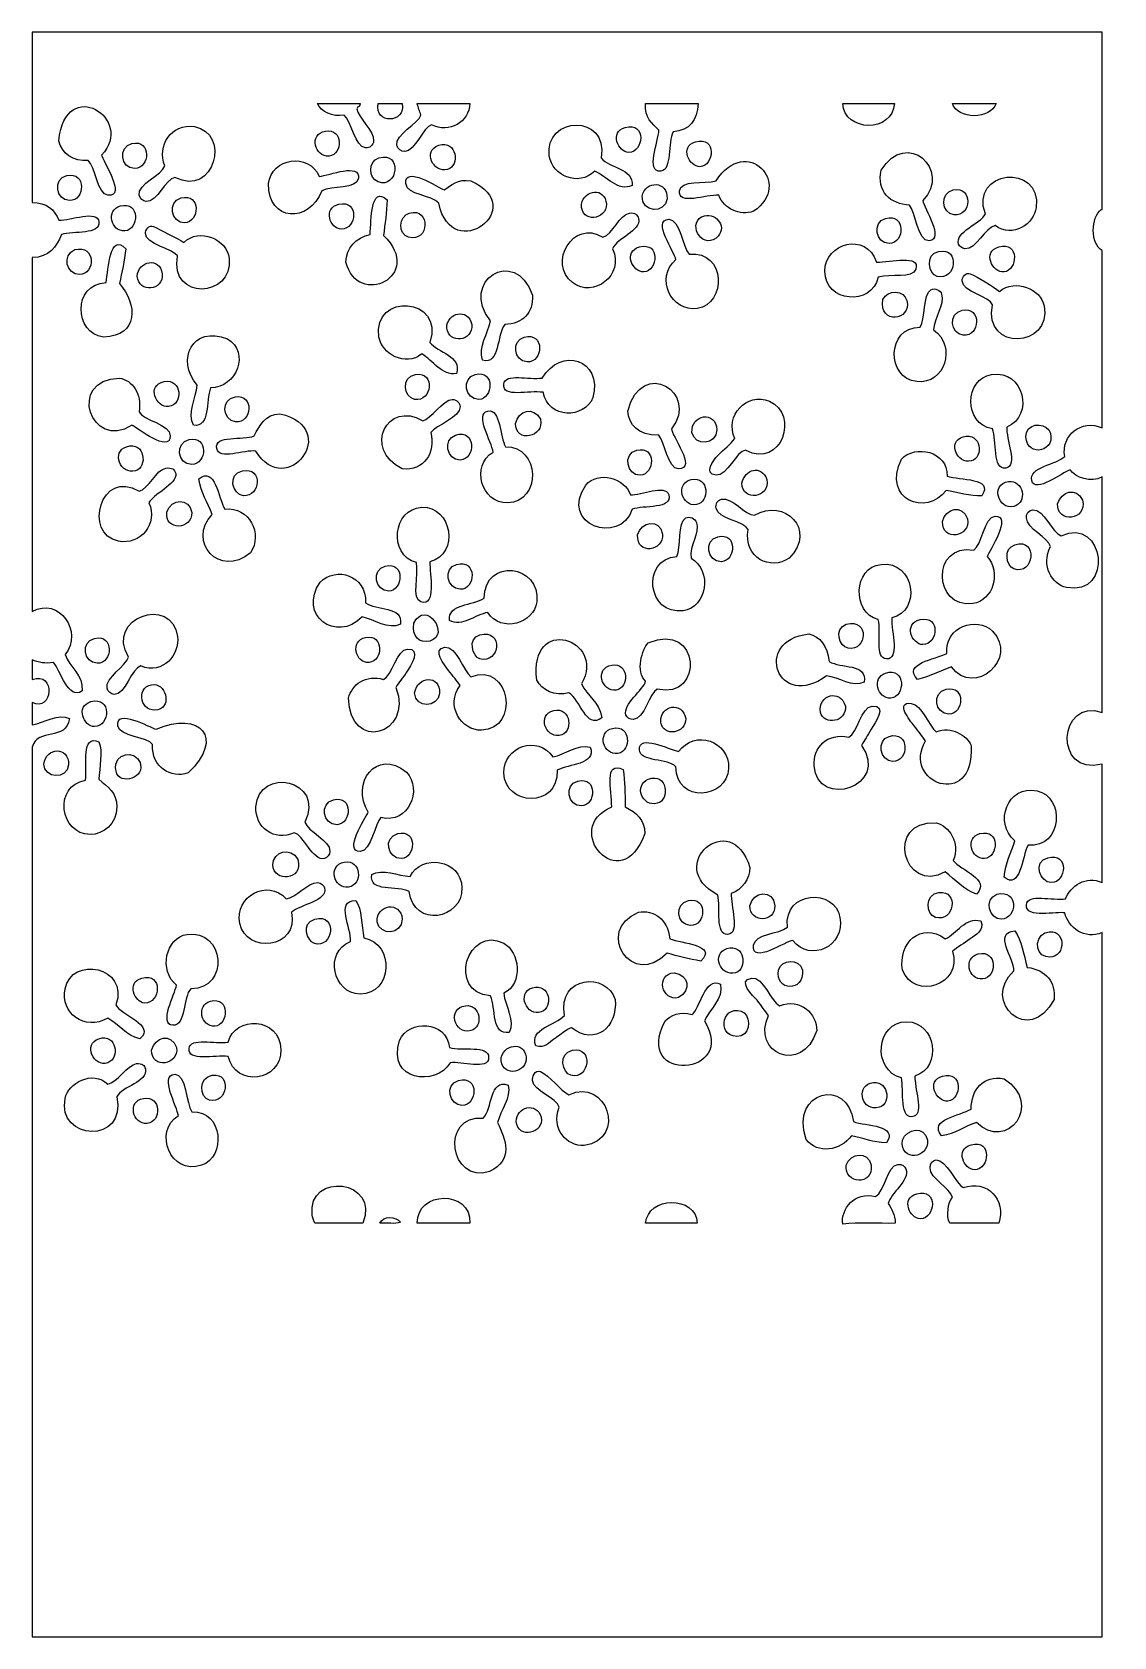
# Model space of a CAD drawing. Header units: centimetres. Extents: x -4.6 to 3.1, y -2.5 to 9.
import ezdxf

# ---------------------------------------------------------------- set-up
doc = ezdxf.new("R2010")
doc.units = ezdxf.units.CM
doc.header["$MEASUREMENT"] = 0
doc.layers.add('Layer 1', color=7, linetype='Continuous')

msp = doc.modelspace()

# ---------------------------------------------------------------- linework, layer by layer
at = {"layer": 'Layer 1', "color": 38}
for points, knots in [([(2.98619, 2.56073), (2.98619, 0.88859), (2.98619, -0.78358), (2.98619, -2.45577), (2.98619, -2.45577), (0.44619, -2.45577), (-2.09384, -2.45577), (-4.63381, -2.45577), (-4.63381, -2.45577), (-4.63381, -0.34329), (-4.63381, 1.76901), (-4.63381, 3.88153), (-4.63381, 3.88153), (-4.59662, 4.02281), (-4.39076, 3.92031), (-4.36711, 4.08473), (-4.36711, 4.08473), (-4.44572, 4.1264), (-4.54859, 4.05277), (-4.63381, 4.04028), (-4.63381, 4.04028), (-4.63381, 4.09319), (-4.63381, 4.14611), (-4.63381, 4.19903), (-4.63381, 4.19903), (-4.4844, 4.12492), (-4.46268, 4.42427), (-4.63381, 4.36413), (-4.63381, 4.36413), (-4.63381, 4.41069), (-4.63381, 4.45729), (-4.63381, 4.50383), (-4.63381, 4.50383), (-4.58968, 4.48433), (-4.5406, 4.47351), (-4.48141, 4.48478), (-4.48141, 4.48478), (-4.43257, 4.4294), (-4.37608, 4.21141), (-4.27821, 4.28158), (-4.27821, 4.28158), (-4.2654, 4.39675), (-4.36968, 4.44779), (-4.39886, 4.54193), (-4.39886, 4.54193), (-4.26831, 4.69787), (-4.44074, 4.95738), (-4.63381, 4.84673), (-4.63381, 4.84673), (-4.63381, 5.68704), (-4.63381, 6.52736), (-4.63381, 7.36768), (-4.63381, 7.36768), (-4.51112, 7.36987), (-4.46069, 7.44433), (-4.42426, 7.53278), (-4.42426, 7.53278), (-4.33853, 7.55812), (-4.14674, 7.52928), (-4.15756, 7.62168), (-4.15756, 7.62168), (-4.16812, 7.71187), (-4.36007, 7.6316), (-4.44331, 7.63438), (-4.44331, 7.63438), (-4.47432, 7.7092), (-4.5289, 7.76045), (-4.63381, 7.76138), (-4.63381, 7.76138), (-4.63381, 8.16566), (-4.63381, 8.56994), (-4.63381, 8.97423), (-4.63381, 8.97423), (-2.09381, 8.97423), (0.44622, 8.97423), (2.98619, 8.97423), (2.98619, 8.97423), (2.98619, 8.55301), (2.98619, 8.13179), (2.98619, 7.71058), (2.98619, 7.71058), (2.98407, 7.71058), (2.98196, 7.71058), (2.97984, 7.71058), (2.97984, 7.71058), (2.90528, 7.65618), (2.90158, 7.4647), (2.98619, 7.41848), (2.98619, 7.41848), (2.98619, 6.99726), (2.98619, 6.57604), (2.98619, 6.15483), (2.98619, 6.15483), (2.83728, 6.22121), (2.69298, 6.10143), (2.71949, 5.95163), (2.71949, 5.95163), (2.66258, 5.89532), (2.46081, 5.87519), (2.48454, 5.78018), (2.48454, 5.78018), (2.50875, 5.68331), (2.70346, 5.83939), (2.75759, 5.85638), (2.75759, 5.85638), (2.79627, 5.80224), (2.90652, 5.76076), (2.98619, 5.80558), (2.98619, 5.80558), (2.98619, 5.24678), (2.98619, 4.68798), (2.98619, 4.12918), (2.98619, 4.12918), (2.67475, 4.23861), (2.63604, 3.66917), (2.98619, 3.76088), (2.98619, 3.76088), (2.98619, 3.47936), (2.98619, 3.19784), (2.98619, 2.91633), (2.98619, 2.91633), (2.87014, 2.97313), (2.75936, 2.88812), (2.72584, 2.80203), (2.72584, 2.80203), (2.63551, 2.78493), (2.45356, 2.8429), (2.44641, 2.75758), (2.44641, 2.75758), (2.43797, 2.65621), (2.67097, 2.71421), (2.71946, 2.70043), (2.71946, 2.70043), (2.7464, 2.59465), (2.85985, 2.50792), (2.98619, 2.56073)], [0, 0, 0, 0, 0.02857143, 0.02857143, 0.02857143, 0.02857143, 0.05714286, 0.05714286, 0.05714286, 0.05714286, 0.08571429, 0.08571429, 0.08571429, 0.08571429, 0.11428571, 0.11428571, 0.11428571, 0.11428571, 0.14285714, 0.14285714, 0.14285714, 0.14285714, 0.17142857, 0.17142857, 0.17142857, 0.17142857, 0.2, 0.2, 0.2, 0.2, 0.22857143, 0.22857143, 0.22857143, 0.22857143, 0.25714286, 0.25714286, 0.25714286, 0.25714286, 0.28571429, 0.28571429, 0.28571429, 0.28571429, 0.31428571, 0.31428571, 0.31428571, 0.31428571, 0.34285714, 0.34285714, 0.34285714, 0.34285714, 0.37142857, 0.37142857, 0.37142857, 0.37142857, 0.4, 0.4, 0.4, 0.4, 0.42857143, 0.42857143, 0.42857143, 0.42857143, 0.45714286, 0.45714286, 0.45714286, 0.45714286, 0.48571429, 0.48571429, 0.48571429, 0.48571429, 0.51428571, 0.51428571, 0.51428571, 0.51428571, 0.54285714, 0.54285714, 0.54285714, 0.54285714, 0.57142857, 0.57142857, 0.57142857, 0.57142857, 0.6, 0.6, 0.6, 0.6, 0.62857143, 0.62857143, 0.62857143, 0.62857143, 0.65714286, 0.65714286, 0.65714286, 0.65714286, 0.68571429, 0.68571429, 0.68571429, 0.68571429, 0.71428571, 0.71428571, 0.71428571, 0.71428571, 0.74285714, 0.74285714, 0.74285714, 0.74285714, 0.77142857, 0.77142857, 0.77142857, 0.77142857, 0.8, 0.8, 0.8, 0.8, 0.82857143, 0.82857143, 0.82857143, 0.82857143, 0.85714286, 0.85714286, 0.85714286, 0.85714286, 0.88571429, 0.88571429, 0.88571429, 0.88571429, 0.91428571, 0.91428571, 0.91428571, 0.91428571, 0.94285714, 0.94285714, 0.94285714, 0.94285714, 1, 1, 1, 1]), ([(-4.44331, 8.19953), (-4.42598, 8.1156), (-4.3402, 8.04747), (-4.23376, 8.05983), (-4.23376, 8.05983), (-4.18669, 8.01755), (-4.16716, 7.81985), (-4.09406, 7.81218), (-4.09406, 7.81218), (-3.95497, 7.7976), (-4.13523, 8.06343), (-4.13851, 8.09793), (-4.13851, 8.09793), (-3.8979, 8.35448), (-4.39612, 8.67399), (-4.44331, 8.19953)], [0, 0, 0, 0, 0.2, 0.2, 0.2, 0.2, 0.4, 0.4, 0.4, 0.4, 0.6, 0.6, 0.6, 0.6, 1, 1, 1, 1]), ([(-2.41131, 8.38368), (-2.36271, 8.34547), (-2.3326, 8.15365), (-2.25891, 8.14873), (-2.25891, 8.14873), (-2.23041, 8.14682), (-2.2043, 8.16722), (-2.20176, 8.19953), (-2.20176, 8.19953), (-2.19602, 8.27229), (-2.31238, 8.36431), (-2.32241, 8.42813), (-2.32241, 8.42813), (-2.31847, 8.44535), (-2.29587, 8.44395), (-2.29701, 8.46623), (-2.29701, 8.46623), (-2.39861, 8.46623), (-2.50021, 8.46623), (-2.60181, 8.46623), (-2.60181, 8.46623), (-2.57294, 8.40728), (-2.49672, 8.36529), (-2.41131, 8.38368)], [0, 0, 0, 0, 0.14285714, 0.14285714, 0.14285714, 0.14285714, 0.28571429, 0.28571429, 0.28571429, 0.28571429, 0.42857143, 0.42857143, 0.42857143, 0.42857143, 0.57142857, 0.57142857, 0.57142857, 0.57142857, 0.71428571, 0.71428571, 0.71428571, 0.71428571, 1, 1, 1, 1]), ([(-1.99856, 8.46623), (-2.05571, 8.46623), (-2.11286, 8.46623), (-2.17001, 8.46623), (-2.17001, 8.46623), (-2.20017, 8.31539), (-1.97025, 8.32121), (-1.99856, 8.46623)], [0, 0, 0, 0, 0.33333333, 0.33333333, 0.33333333, 0.33333333, 1, 1, 1, 1]), ([(-1.86521, 8.38368), (-1.88394, 8.32145), (-2.04753, 8.24601), (-2.03666, 8.16778), (-2.03666, 8.16778), (-2.03319, 8.14283), (-2.00303, 8.12282), (-1.97951, 8.12333), (-1.97951, 8.12333), (-1.90619, 8.12489), (-1.84865, 8.29689), (-1.78901, 8.31383), (-1.78901, 8.31383), (-1.66622, 8.24951), (-1.52011, 8.33288), (-1.51596, 8.46623), (-1.51596, 8.46623), (-1.64084, 8.46623), (-1.76573, 8.46623), (-1.89061, 8.46623), (-1.89061, 8.46623), (-1.88545, 8.43543), (-1.87389, 8.41096), (-1.86521, 8.38368)], [0, 0, 0, 0, 0.14285714, 0.14285714, 0.14285714, 0.14285714, 0.28571429, 0.28571429, 0.28571429, 0.28571429, 0.42857143, 0.42857143, 0.42857143, 0.42857143, 0.57142857, 0.57142857, 0.57142857, 0.57142857, 0.71428571, 0.71428571, 0.71428571, 0.71428571, 1, 1, 1, 1]), ([(-0.16976, 8.27573), (-0.17381, 8.19561), (-0.26623, 7.97273), (-0.15706, 7.98363), (-0.15706, 7.98363), (-0.07499, 7.99183), (-0.10898, 8.19072), (-0.06819, 8.26303), (-0.06819, 8.26303), (0.04789, 8.27395), (0.10438, 8.34447), (0.10964, 8.46623), (0.10964, 8.46623), (-0.01527, 8.46623), (-0.14013, 8.46623), (-0.26501, 8.46623), (-0.26501, 8.46623), (-0.27289, 8.36309), (-0.21802, 8.32274), (-0.16976, 8.27573)], [0, 0, 0, 0, 0.16666667, 0.16666667, 0.16666667, 0.16666667, 0.33333333, 0.33333333, 0.33333333, 0.33333333, 0.5, 0.5, 0.5, 0.5, 0.66666667, 0.66666667, 0.66666667, 0.66666667, 1, 1, 1, 1]), ([(1.50664, 8.46623), (1.38387, 8.46623), (1.26111, 8.46623), (1.13834, 8.46623), (1.13834, 8.46623), (1.15033, 8.2598), (1.49635, 8.25564), (1.50664, 8.46623)], [0, 0, 0, 0, 0.33333333, 0.33333333, 0.33333333, 0.33333333, 1, 1, 1, 1]), ([(2.23054, 8.46623), (2.1268, 8.46623), (2.02308, 8.46623), (1.91936, 8.46623), (1.91936, 8.46623), (1.95437, 8.34912), (2.19527, 8.35021), (2.23054, 8.46623)], [0, 0, 0, 0, 0.33333333, 0.33333333, 0.33333333, 0.33333333, 1, 1, 1, 1]), ([(-0.95081, 8.09158), (-0.93173, 7.9518), (-0.74314, 7.87007), (-0.62696, 7.98363), (-0.62696, 7.98363), (-0.54661, 7.94963), (-0.46048, 7.83432), (-0.36029, 7.88203), (-0.36029, 7.88203), (-0.35203, 8.0058), (-0.522, 8.00305), (-0.58251, 8.07888), (-0.58251, 8.07888), (-0.52261, 8.39685), (-0.98991, 8.37804), (-0.95081, 8.09158)], [0, 0, 0, 0, 0.2, 0.2, 0.2, 0.2, 0.4, 0.4, 0.4, 0.4, 0.6, 0.6, 0.6, 0.6, 1, 1, 1, 1]), ([(-3.47811, 8.30113), (-3.64292, 8.32814), (-3.74825, 8.16325), (-3.68766, 8.02173), (-3.68766, 8.02173), (-3.70973, 7.95458), (-3.88311, 7.89523), (-3.87181, 7.81218), (-3.87181, 7.81218), (-3.86861, 7.78873), (-3.84165, 7.76916), (-3.82101, 7.76773), (-3.82101, 7.76773), (-3.74129, 7.76222), (-3.68332, 7.93217), (-3.61781, 7.93918), (-3.61781, 7.93918), (-3.33071, 7.79199), (-3.21972, 8.25877), (-3.47811, 8.30113)], [0, 0, 0, 0, 0.16666667, 0.16666667, 0.16666667, 0.16666667, 0.33333333, 0.33333333, 0.33333333, 0.33333333, 0.5, 0.5, 0.5, 0.5, 0.66666667, 0.66666667, 0.66666667, 0.66666667, 1, 1, 1, 1]), ([(-2.51926, 8.09158), (-2.41822, 8.10221), (-2.41761, 8.29028), (-2.54466, 8.26938), (-2.54466, 8.26938), (-2.66774, 8.24914), (-2.62099, 8.08086), (-2.51926, 8.09158)], [0, 0, 0, 0, 0.33333333, 0.33333333, 0.33333333, 0.33333333, 1, 1, 1, 1]), ([(-0.38566, 8.11698), (-0.2776, 8.11698), (-0.2566, 8.33727), (-0.41106, 8.29478), (-0.41106, 8.29478), (-0.52631, 8.26308), (-0.45831, 8.11698), (-0.38566, 8.11698)], [0, 0, 0, 0, 0.33333333, 0.33333333, 0.33333333, 0.33333333, 1, 1, 1, 1]), ([(0.50334, 7.69788), (0.79157, 7.89248), (0.45259, 8.25063), (0.23664, 7.91378), (0.23664, 7.91378), (0.15147, 7.89182), (-0.01572, 7.92238), (-0.02371, 7.84393), (-0.02371, 7.84393), (-0.03469, 7.736), (0.16666, 7.81884), (0.25569, 7.81218), (0.25569, 7.81218), (0.29575, 7.71529), (0.40595, 7.66248), (0.50334, 7.69788)], [0, 0, 0, 0, 0.2, 0.2, 0.2, 0.2, 0.4, 0.4, 0.4, 0.4, 0.6, 0.6, 0.6, 0.6, 1, 1, 1, 1]), ([(0.12234, 8.01538), (0.22251, 8.01903), (0.24532, 8.23657), (0.09059, 8.19318), (0.09059, 8.19318), (-0.0272, 8.16016), (0.04627, 8.01263), (0.12234, 8.01538)], [0, 0, 0, 0, 0.33333333, 0.33333333, 0.33333333, 0.33333333, 1, 1, 1, 1]), ([(1.41139, 7.98998), (1.38094, 7.83871), (1.4782, 7.74714), (1.61459, 7.74233), (1.61459, 7.74233), (1.65573, 7.69894), (1.6723, 7.48023), (1.75429, 7.48833), (1.75429, 7.48833), (1.86594, 7.49936), (1.71709, 7.72034), (1.70981, 7.77408), (1.70981, 7.77408), (1.91657, 7.99109), (1.5954, 8.28938), (1.41139, 7.98998)], [0, 0, 0, 0, 0.2, 0.2, 0.2, 0.2, 0.4, 0.4, 0.4, 0.4, 0.6, 0.6, 0.6, 0.6, 1, 1, 1, 1]), ([(-3.90356, 8.00268), (-3.79222, 8.00268), (-3.78328, 8.21225), (-3.92261, 8.18048), (-3.92261, 8.18048), (-4.02294, 8.15759), (-4.00527, 8.00268), (-3.90356, 8.00268)], [0, 0, 0, 0, 0.33333333, 0.33333333, 0.33333333, 0.33333333, 1, 1, 1, 1]), ([(-2.95106, 7.89473), (-2.95345, 7.62045), (-2.66078, 7.61016), (-2.57006, 7.84393), (-2.57006, 7.84393), (-2.50193, 7.88348), (-2.31966, 7.85282), (-2.30971, 7.93283), (-2.30971, 7.93283), (-2.29579, 8.04477), (-2.51521, 7.95436), (-2.58911, 7.94553), (-2.58911, 7.94553), (-2.66105, 8.11835), (-2.92902, 8.07949), (-2.95106, 7.89473)], [0, 0, 0, 0, 0.2, 0.2, 0.2, 0.2, 0.4, 0.4, 0.4, 0.4, 0.6, 0.6, 0.6, 0.6, 1, 1, 1, 1]), ([(-2.17001, 7.90743), (-2.02626, 7.85369), (-1.99874, 8.12894), (-2.16366, 8.07888), (-2.16366, 8.07888), (-2.24483, 8.05424), (-2.23705, 7.93248), (-2.17001, 7.90743)], [0, 0, 0, 0, 0.33333333, 0.33333333, 0.33333333, 0.33333333, 1, 1, 1, 1]), ([(-1.67471, 7.99633), (-1.58711, 8.0212), (-1.60745, 8.20942), (-1.73821, 8.16778), (-1.73821, 8.16778), (-1.85725, 8.12986), (-1.77782, 7.96704), (-1.67471, 7.99633)], [0, 0, 0, 0, 0.33333333, 0.33333333, 0.33333333, 0.33333333, 1, 1, 1, 1]), ([(-1.97316, 7.89473), (-1.9658, 7.81059), (-1.78742, 7.81675), (-1.73821, 7.75503), (-1.73821, 7.75503), (-1.64126, 7.30701), (-1.08613, 7.72691), (-1.50961, 7.91378), (-1.50961, 7.91378), (-1.60571, 7.93275), (-1.6464, 7.8807), (-1.70011, 7.85028), (-1.70011, 7.85028), (-1.74313, 7.87023), (-1.98477, 8.02776), (-1.97316, 7.89473)], [0, 0, 0, 0, 0.2, 0.2, 0.2, 0.2, 0.4, 0.4, 0.4, 0.4, 0.6, 0.6, 0.6, 0.6, 1, 1, 1, 1]), ([(2.51629, 7.72328), (2.5569, 8.05234), (2.03642, 7.98672), (2.15431, 7.67883), (2.15431, 7.67883), (2.12095, 7.60736), (1.93482, 7.55445), (1.96384, 7.46293), (1.96384, 7.46293), (1.9677, 7.45076), (1.99138, 7.43276), (2.00829, 7.43118), (2.00829, 7.43118), (2.09105, 7.42342), (2.15204, 7.58508), (2.22419, 7.59628), (2.22419, 7.59628), (2.35045, 7.50076), (2.50266, 7.61273), (2.51629, 7.72328)], [0, 0, 0, 0, 0.16666667, 0.16666667, 0.16666667, 0.16666667, 0.33333333, 0.33333333, 0.33333333, 0.33333333, 0.5, 0.5, 0.5, 0.5, 0.66666667, 0.66666667, 0.66666667, 0.66666667, 1, 1, 1, 1]), ([(-4.36711, 7.77408), (-4.25588, 7.77172), (-4.2459, 7.98379), (-4.38616, 7.95188), (-4.38616, 7.95188), (-4.48882, 7.92854), (-4.46411, 7.77611), (-4.36711, 7.77408)], [0, 0, 0, 0, 0.33333333, 0.33333333, 0.33333333, 0.33333333, 1, 1, 1, 1]), ([(-0.29041, 7.80583), (-0.29406, 7.6874), (-0.12571, 7.67832), (-0.11261, 7.78678), (-0.11261, 7.78678), (-0.10464, 7.91742), (-0.26564, 7.91965), (-0.29041, 7.80583)], [0, 0, 0, 0, 0.33333333, 0.33333333, 0.33333333, 0.33333333, 1, 1, 1, 1]), ([(-3.54796, 7.61533), (-3.44117, 7.61845), (-3.42779, 7.82967), (-3.57336, 7.79313), (-3.57336, 7.79313), (-3.6748, 7.76767), (-3.64337, 7.61252), (-3.54796, 7.61533)], [0, 0, 0, 0, 0.33333333, 0.33333333, 0.33333333, 0.33333333, 1, 1, 1, 1]), ([(-2.43036, 7.57088), (-2.32236, 7.57088), (-2.30254, 7.78164), (-2.44941, 7.74868), (-2.44941, 7.74868), (-2.56371, 7.72301), (-2.51542, 7.57088), (-2.43036, 7.57088)], [0, 0, 0, 0, 0.33333333, 0.33333333, 0.33333333, 0.33333333, 1, 1, 1, 1]), ([(-2.10651, 7.78043), (-2.2247, 7.88406), (-2.21816, 7.63861), (-2.22716, 7.53278), (-2.22716, 7.53278), (-2.32675, 7.51219), (-2.39861, 7.43515), (-2.39861, 7.33593), (-2.39861, 7.33593), (-2.31853, 7.00513), (-1.8333, 7.2348), (-2.13191, 7.52643), (-2.13191, 7.52643), (-2.1204, 7.60805), (-2.1091, 7.68989), (-2.10651, 7.78043)], [0, 0, 0, 0, 0.2, 0.2, 0.2, 0.2, 0.4, 0.4, 0.4, 0.4, 0.6, 0.6, 0.6, 0.6, 1, 1, 1, 1]), ([(-0.72221, 7.74868), (-0.72475, 7.60808), (-0.5428, 7.63702), (-0.54441, 7.74868), (-0.54441, 7.74868), (-0.55411, 7.87352), (-0.69975, 7.85258), (-0.72221, 7.74868)], [0, 0, 0, 0, 0.33333333, 0.33333333, 0.33333333, 0.33333333, 1, 1, 1, 1]), ([(1.93209, 7.67248), (2.05809, 7.65951), (2.06629, 7.87996), (1.92574, 7.85028), (1.92574, 7.85028), (1.82689, 7.8294), (1.84181, 7.68176), (1.93209, 7.67248)], [0, 0, 0, 0, 0.33333333, 0.33333333, 0.33333333, 0.33333333, 1, 1, 1, 1]), ([(-3.97341, 7.55818), (-3.87165, 7.56622), (-3.86411, 7.77212), (-4.00516, 7.73598), (-4.00516, 7.73598), (-4.11078, 7.70891), (-4.07117, 7.55045), (-3.97341, 7.55818)], [0, 0, 0, 0, 0.33333333, 0.33333333, 0.33333333, 0.33333333, 1, 1, 1, 1]), ([(-1.95411, 7.51373), (-1.80285, 7.47078), (-1.79311, 7.72854), (-1.94776, 7.68518), (-1.94776, 7.68518), (-2.02549, 7.66338), (-2.02822, 7.53476), (-1.95411, 7.51373)], [0, 0, 0, 0, 0.33333333, 0.33333333, 0.33333333, 0.33333333, 1, 1, 1, 1]), ([(-0.31581, 7.64708), (-0.32089, 7.67039), (-0.34153, 7.68967), (-0.37931, 7.68518), (-0.37931, 7.68518), (-0.45088, 7.67666), (-0.49932, 7.52973), (-0.56981, 7.51373), (-0.56981, 7.51373), (-0.78097, 7.64581), (-0.96499, 7.3278), (-0.78568, 7.18988), (-0.78568, 7.18988), (-0.6372, 7.07563), (-0.41363, 7.24248), (-0.49993, 7.43118), (-0.49993, 7.43118), (-0.47075, 7.50978), (-0.29567, 7.55482), (-0.31581, 7.64708)], [0, 0, 0, 0, 0.16666667, 0.16666667, 0.16666667, 0.16666667, 0.33333333, 0.33333333, 0.33333333, 0.33333333, 0.5, 0.5, 0.5, 0.5, 0.66666667, 0.66666667, 0.66666667, 0.66666667, 1, 1, 1, 1]), ([(0.23664, 7.50738), (0.32549, 7.57506), (0.24087, 7.69031), (0.15409, 7.66613), (0.15409, 7.66613), (0.02368, 7.6298), (0.12784, 7.42451), (0.23664, 7.50738)], [0, 0, 0, 0, 0.33333333, 0.33333333, 0.33333333, 0.33333333, 1, 1, 1, 1]), ([(1.46854, 7.46928), (1.5849, 7.46872), (1.58615, 7.68922), (1.44314, 7.64708), (1.44314, 7.64708), (1.34956, 7.61948), (1.37059, 7.46973), (1.46854, 7.46928)], [0, 0, 0, 0, 0.33333333, 0.33333333, 0.33333333, 0.33333333, 1, 1, 1, 1]), ([(-4.10676, 7.18988), (-4.3479, 7.1813), (-4.33483, 6.82512), (-4.12581, 6.80253), (-4.12581, 6.80253), (-3.8712, 6.80911), (-3.8839, 7.03698), (-4.01151, 7.18353), (-4.01151, 7.18353), (-3.99463, 7.26401), (-3.97632, 7.34307), (-3.96706, 7.43118), (-3.96706, 7.43118), (-4.08199, 7.54902), (-4.0898, 7.29034), (-4.10676, 7.18988)], [0, 0, 0, 0, 0.2, 0.2, 0.2, 0.2, 0.4, 0.4, 0.4, 0.4, 0.6, 0.6, 0.6, 0.6, 1, 1, 1, 1]), ([(-3.77021, 7.58993), (-3.8, 7.60456), (-3.82829, 7.56352), (-3.82736, 7.53913), (-3.82736, 7.53913), (-3.8245, 7.46332), (-3.63091, 7.43028), (-3.59876, 7.38038), (-3.59876, 7.38038), (-3.65715, 7.05515), (-3.19934, 7.08254), (-3.23046, 7.36133), (-3.23046, 7.36133), (-3.24599, 7.50055), (-3.44334, 7.58432), (-3.55431, 7.47563), (-3.55431, 7.47563), (-3.60215, 7.50775), (-3.71991, 7.56521), (-3.77021, 7.58993)], [0, 0, 0, 0, 0.16666667, 0.16666667, 0.16666667, 0.16666667, 0.33333333, 0.33333333, 0.33333333, 0.33333333, 0.5, 0.5, 0.5, 0.5, 0.66666667, 0.66666667, 0.66666667, 0.66666667, 1, 1, 1, 1]), ([(-0.09991, 7.64073), (-0.22244, 7.63533), (-0.05578, 7.40186), (-0.04911, 7.35498), (-0.04911, 7.35498), (-0.20109, 7.22078), (-0.08171, 6.9785), (0.10329, 7.00573), (0.10329, 7.00573), (0.31109, 7.03631), (0.31057, 7.4184), (0.04614, 7.39308), (0.04614, 7.39308), (-0.00352, 7.43718), (-0.01897, 7.64427), (-0.09991, 7.64073)], [0, 0, 0, 0, 0.2, 0.2, 0.2, 0.2, 0.4, 0.4, 0.4, 0.4, 0.6, 0.6, 0.6, 0.6, 1, 1, 1, 1]), ([(1.01134, 7.27243), (1.01161, 7.04523), (1.34604, 7.02134), (1.39231, 7.22798), (1.39231, 7.22798), (1.47989, 7.25684), (1.636, 7.21335), (1.65901, 7.28513), (1.65901, 7.28513), (1.69404, 7.39429), (1.48042, 7.33225), (1.37961, 7.33593), (1.37961, 7.33593), (1.30643, 7.55675), (1.0111, 7.4693), (1.01134, 7.27243)], [0, 0, 0, 0, 0.2, 0.2, 0.2, 0.2, 0.4, 0.4, 0.4, 0.4, 0.6, 0.6, 0.6, 0.6, 1, 1, 1, 1]), ([(-4.29726, 7.24703), (-4.17981, 7.24967), (-4.1782, 7.46293), (-4.32901, 7.42483), (-4.32901, 7.42483), (-4.4259, 7.38734), (-4.38653, 7.24502), (-4.29726, 7.24703)], [0, 0, 0, 0, 0.33333333, 0.33333333, 0.33333333, 0.33333333, 1, 1, 1, 1]), ([(-1.07146, 7.10098), (-1.19401, 7.45625), (-1.59415, 7.19836), (-1.36991, 6.91683), (-1.36991, 6.91683), (-1.38602, 6.8266), (-1.45892, 6.73426), (-1.42706, 6.63743), (-1.42706, 6.63743), (-1.29897, 6.60049), (-1.32779, 6.81861), (-1.26831, 6.89143), (-1.26831, 6.89143), (-1.14046, 6.89608), (-1.06191, 6.97474), (-1.07146, 7.10098)], [0, 0, 0, 0, 0.2, 0.2, 0.2, 0.2, 0.4, 0.4, 0.4, 0.4, 0.6, 0.6, 0.6, 0.6, 1, 1, 1, 1]), ([(-0.27771, 7.26608), (-0.17627, 7.27182), (-0.15809, 7.48513), (-0.30943, 7.44388), (-0.30943, 7.44388), (-0.42678, 7.41192), (-0.35904, 7.26147), (-0.27771, 7.26608)], [0, 0, 0, 0, 0.33333333, 0.33333333, 0.33333333, 0.33333333, 1, 1, 1, 1]), ([(1.81144, 7.23433), (1.94749, 7.20017), (1.97593, 7.44221), (1.82414, 7.41213), (1.82414, 7.41213), (1.71894, 7.39128), (1.75268, 7.24906), (1.81144, 7.23433)], [0, 0, 0, 0, 0.33333333, 0.33333333, 0.33333333, 0.33333333, 1, 1, 1, 1]), ([(2.28769, 7.26608), (2.38424, 7.27544), (2.39953, 7.48542), (2.24962, 7.44388), (2.24962, 7.44388), (2.12934, 7.41057), (2.20477, 7.25803), (2.28769, 7.26608)], [0, 0, 0, 0, 0.33333333, 0.33333333, 0.33333333, 0.33333333, 1, 1, 1, 1]), ([(-3.88451, 7.23433), (-3.87684, 7.11653), (-3.69652, 7.12691), (-3.70671, 7.25338), (-3.70671, 7.25338), (-3.72546, 7.37357), (-3.88102, 7.34731), (-3.88451, 7.23433)], [0, 0, 0, 0, 0.33333333, 0.33333333, 0.33333333, 0.33333333, 1, 1, 1, 1]), ([(2.04639, 7.25338), (2.01808, 7.26515), (1.98861, 7.23144), (1.98924, 7.20258), (1.98924, 7.20258), (1.99096, 7.12029), (2.18781, 7.09243), (2.20514, 7.03113), (2.20514, 7.03113), (2.13693, 6.69553), (2.63194, 6.72254), (2.57344, 7.02478), (2.57344, 7.02478), (2.55037, 7.14389), (2.36654, 7.22205), (2.25594, 7.12638), (2.25594, 7.12638), (2.21009, 7.16143), (2.10039, 7.23089), (2.04639, 7.25338)], [0, 0, 0, 0, 0.16666667, 0.16666667, 0.16666667, 0.16666667, 0.33333333, 0.33333333, 0.33333333, 0.33333333, 0.5, 0.5, 0.5, 0.5, 0.66666667, 0.66666667, 0.66666667, 0.66666667, 1, 1, 1, 1]), ([(-2.16366, 6.80253), (-2.14622, 6.68193), (-1.97557, 6.5884), (-1.85886, 6.68188), (-1.85886, 6.68188), (-1.77991, 6.63745), (-1.71313, 6.52236), (-1.61121, 6.54218), (-1.61121, 6.54218), (-1.57345, 6.66886), (-1.74562, 6.68987), (-1.80171, 6.76443), (-1.80171, 6.76443), (-1.69328, 7.08735), (-2.20999, 7.12318), (-2.16366, 6.80253)], [0, 0, 0, 0, 0.2, 0.2, 0.2, 0.2, 0.4, 0.4, 0.4, 0.4, 0.6, 0.6, 0.6, 0.6, 1, 1, 1, 1]), ([(1.59554, 7.06288), (1.57765, 7.13548), (1.45661, 7.14693), (1.42409, 7.06923), (1.42409, 7.06923), (1.39395, 6.88868), (1.63144, 6.91693), (1.59554, 7.06288)], [0, 0, 0, 0, 0.33333333, 0.33333333, 0.33333333, 0.33333333, 1, 1, 1, 1]), ([(1.84319, 7.10733), (1.83472, 7.13453), (1.79779, 7.15527), (1.76699, 7.13908), (1.76699, 7.13908), (1.70907, 7.10857), (1.72754, 6.92625), (1.69079, 6.87238), (1.69079, 6.87238), (1.44489, 6.87193), (1.45169, 6.50738), (1.66539, 6.48503), (1.66539, 6.48503), (1.86819, 6.46383), (1.95159, 6.73495), (1.78604, 6.85333), (1.78604, 6.85333), (1.78657, 6.93606), (1.86669, 7.03208), (1.84319, 7.10733)], [0, 0, 0, 0, 0.16666667, 0.16666667, 0.16666667, 0.16666667, 0.33333333, 0.33333333, 0.33333333, 0.33333333, 0.5, 0.5, 0.5, 0.5, 0.66666667, 0.66666667, 0.66666667, 0.66666667, 1, 1, 1, 1]), ([(-1.68106, 6.86603), (-1.66852, 6.75144), (-1.49141, 6.76818), (-1.50326, 6.89143), (-1.50326, 6.89143), (-1.5251, 7.01171), (-1.68309, 6.97943), (-1.68106, 6.86603)], [0, 0, 0, 0, 0.33333333, 0.33333333, 0.33333333, 0.33333333, 1, 1, 1, 1]), ([(1.99559, 6.81523), (2.11965, 6.80247), (2.12984, 7.02271), (1.98927, 6.99303), (1.98927, 6.99303), (1.88994, 6.97207), (1.90606, 6.82443), (1.99559, 6.81523)], [0, 0, 0, 0, 0.33333333, 0.33333333, 0.33333333, 0.33333333, 1, 1, 1, 1]), ([(-3.24316, 6.78983), (-3.49148, 6.8877), (-3.61055, 6.64384), (-3.45906, 6.45963), (-3.45906, 6.45963), (-3.46454, 6.3685), (-3.53079, 6.25553), (-3.48446, 6.17388), (-3.48446, 6.17388), (-3.36386, 6.15925), (-3.39622, 6.34644), (-3.36381, 6.44058), (-3.36381, 6.44058), (-3.17609, 6.44253), (-3.07916, 6.69327), (-3.24316, 6.78983)], [0, 0, 0, 0, 0.2, 0.2, 0.2, 0.2, 0.4, 0.4, 0.4, 0.4, 0.6, 0.6, 0.6, 0.6, 1, 1, 1, 1]), ([(-1.10956, 6.62473), (-0.98949, 6.61867), (-0.98327, 6.84187), (-1.12861, 6.80253), (-1.12861, 6.80253), (-1.22391, 6.77673), (-1.20296, 6.62944), (-1.10956, 6.62473)], [0, 0, 0, 0, 0.33333333, 0.33333333, 0.33333333, 0.33333333, 1, 1, 1, 1]), ([(-0.63966, 6.37073), (-0.56868, 6.64703), (-0.87086, 6.73194), (-1.00161, 6.51043), (-1.00161, 6.51043), (-1.09612, 6.49453), (-1.26564, 6.54945), (-1.27466, 6.46598), (-1.27466, 6.46598), (-1.28543, 6.36655), (-1.09622, 6.42386), (-0.99526, 6.40883), (-0.99526, 6.40883), (-0.95613, 6.21719), (-0.70377, 6.21859), (-0.63966, 6.37073)], [0, 0, 0, 0, 0.2, 0.2, 0.2, 0.2, 0.4, 0.4, 0.4, 0.4, 0.6, 0.6, 0.6, 0.6, 1, 1, 1, 1]), ([(-0.39201, 6.27548), (-0.38399, 6.17991), (-0.32335, 6.09985), (-0.16979, 6.10403), (-0.16979, 6.10403), (-0.13182, 6.05505), (-0.10478, 5.86384), (-0.03009, 5.86273), (-0.03009, 5.86273), (0.10363, 5.86072), (-0.08351, 6.10649), (-0.08089, 6.14848), (-0.08089, 6.14848), (0.12202, 6.40172), (-0.2915, 6.66402), (-0.39201, 6.27548)], [0, 0, 0, 0, 0.2, 0.2, 0.2, 0.2, 0.4, 0.4, 0.4, 0.4, 0.6, 0.6, 0.6, 0.6, 1, 1, 1, 1]), ([(-1.90966, 6.35803), (-1.78427, 6.33863), (-1.75983, 6.55776), (-1.90331, 6.53583), (-1.90331, 6.53583), (-2.01113, 6.51934), (-1.98554, 6.36977), (-1.90966, 6.35803)], [0, 0, 0, 0, 0.33333333, 0.33333333, 0.33333333, 0.33333333, 1, 1, 1, 1]), ([(-1.45246, 6.35803), (-1.34999, 6.36102), (-1.33509, 6.57043), (-1.47786, 6.53583), (-1.47786, 6.53583), (-1.57724, 6.51175), (-1.55094, 6.35514), (-1.45246, 6.35803)], [0, 0, 0, 0, 0.33333333, 0.33333333, 0.33333333, 0.33333333, 1, 1, 1, 1]), ([(2.19879, 6.53583), (2.00787, 6.50609), (1.99419, 6.18218), (2.20514, 6.14848), (2.20514, 6.14848), (2.2385, 6.06937), (2.20178, 5.85185), (2.30039, 5.86908), (2.30039, 5.86908), (2.38932, 5.88461), (2.29917, 6.08103), (2.30674, 6.16118), (2.30674, 6.16118), (2.50399, 6.23992), (2.43059, 6.57192), (2.19879, 6.53583)], [0, 0, 0, 0, 0.2, 0.2, 0.2, 0.2, 0.4, 0.4, 0.4, 0.4, 0.6, 0.6, 0.6, 0.6, 1, 1, 1, 1]), ([(-4.01151, 6.51043), (-4.38849, 6.50102), (-4.21513, 5.9854), (-3.92261, 6.17388), (-3.92261, 6.17388), (-3.88327, 6.15663), (-3.65517, 5.97052), (-3.64956, 6.09768), (-3.64956, 6.09768), (-3.64591, 6.18073), (-3.84752, 6.21052), (-3.87181, 6.26913), (-3.87181, 6.26913), (-3.85009, 6.40335), (-3.92113, 6.49378), (-4.01151, 6.51043)], [0, 0, 0, 0, 0.2, 0.2, 0.2, 0.2, 0.4, 0.4, 0.4, 0.4, 0.6, 0.6, 0.6, 0.6, 1, 1, 1, 1]), ([(-3.66226, 6.30723), (-3.55188, 6.31884), (-3.56672, 6.51104), (-3.69401, 6.48503), (-3.69401, 6.48503), (-3.82172, 6.45894), (-3.75071, 6.29791), (-3.66226, 6.30723)], [0, 0, 0, 0, 0.33333333, 0.33333333, 0.33333333, 0.33333333, 1, 1, 1, 1]), ([(0.61764, 6.34533), (0.45431, 6.41414), (0.29654, 6.23994), (0.36999, 6.07863), (0.36999, 6.07863), (0.33618, 6.03542), (0.2972, 6.00584), (0.24931, 5.95798), (0.24931, 5.95798), (0.21741, 5.92607), (0.14509, 5.8269), (0.23664, 5.81828), (0.23664, 5.81828), (0.31673, 5.81071), (0.38026, 5.99047), (0.44619, 5.99608), (0.44619, 5.99608), (0.70593, 5.85863), (0.82986, 6.2559), (0.61764, 6.34533)], [0, 0, 0, 0, 0.16666667, 0.16666667, 0.16666667, 0.16666667, 0.33333333, 0.33333333, 0.33333333, 0.33333333, 0.5, 0.5, 0.5, 0.5, 0.66666667, 0.66666667, 0.66666667, 0.66666667, 1, 1, 1, 1]), ([(-3.18601, 6.19928), (-3.0638, 6.18676), (-3.05179, 6.39703), (-3.18601, 6.37708), (-3.18601, 6.37708), (-3.29219, 6.36131), (-3.27774, 6.20867), (-3.18601, 6.19928)], [0, 0, 0, 0, 0.33333333, 0.33333333, 0.33333333, 0.33333333, 1, 1, 1, 1]), ([(-1.58581, 6.30723), (-1.58721, 6.3299), (-1.6083, 6.35866), (-1.64296, 6.35803), (-1.64296, 6.35803), (-1.70246, 6.35694), (-1.79975, 6.2161), (-1.85251, 6.20563), (-1.85251, 6.20563), (-2.10347, 6.35617), (-2.28171, 6.00606), (-1.99856, 5.86273), (-1.99856, 5.86273), (-1.84338, 5.84458), (-1.75676, 5.9806), (-1.79536, 6.12308), (-1.79536, 6.12308), (-1.76001, 6.17216), (-1.58118, 6.23124), (-1.58581, 6.30723)], [0, 0, 0, 0, 0.16666667, 0.16666667, 0.16666667, 0.16666667, 0.33333333, 0.33333333, 0.33333333, 0.33333333, 0.5, 0.5, 0.5, 0.5, 0.66666667, 0.66666667, 0.66666667, 0.66666667, 1, 1, 1, 1]), ([(-1.38896, 6.27548), (-1.48426, 6.25709), (-1.35946, 6.05071), (-1.35086, 5.98338), (-1.35086, 5.98338), (-1.51382, 5.88776), (-1.43397, 5.61754), (-1.24926, 5.62143), (-1.24926, 5.62143), (-1.00156, 5.62664), (-1.01735, 6.02677), (-1.26196, 6.02148), (-1.26196, 6.02148), (-1.30189, 6.08802), (-1.29609, 6.29339), (-1.38896, 6.27548)], [0, 0, 0, 0, 0.2, 0.2, 0.2, 0.2, 0.4, 0.4, 0.4, 0.4, 0.6, 0.6, 0.6, 0.6, 1, 1, 1, 1]), ([(-1.19211, 6.18658), (-1.19211, 6.04473), (-0.98208, 6.08683), (-1.01431, 6.21833), (-1.01431, 6.21833), (-1.06465, 6.31232), (-1.17084, 6.27836), (-1.19211, 6.18658)], [0, 0, 0, 0, 0.33333333, 0.33333333, 0.33333333, 0.33333333, 1, 1, 1, 1]), ([(-2.86851, 6.25643), (-2.97151, 6.25256), (-3.0144, 6.17324), (-3.05266, 6.09768), (-3.05266, 6.09768), (-3.13164, 6.06582), (-3.33664, 6.10733), (-3.31936, 6.00878), (-3.31936, 6.00878), (-3.30415, 5.92202), (-3.12389, 6.0019), (-3.03996, 5.98973), (-3.03996, 5.98973), (-2.82225, 5.63433), (-2.42244, 6.15156), (-2.86851, 6.25643)], [0, 0, 0, 0, 0.2, 0.2, 0.2, 0.2, 0.4, 0.4, 0.4, 0.4, 0.6, 0.6, 0.6, 0.6, 1, 1, 1, 1]), ([(0.06519, 6.12308), (0.08234, 6.02473), (0.23992, 6.03103), (0.24302, 6.14213), (0.24302, 6.14213), (0.23635, 6.27985), (0.05674, 6.25362), (0.06519, 6.12308)], [0, 0, 0, 0, 0.33333333, 0.33333333, 0.33333333, 0.33333333, 1, 1, 1, 1]), ([(2.61789, 6.11673), (2.60011, 6.18898), (2.47901, 6.19975), (2.44644, 6.12308), (2.44644, 6.12308), (2.41628, 5.94258), (2.65382, 5.97068), (2.61789, 6.11673)], [0, 0, 0, 0, 0.33333333, 0.33333333, 0.33333333, 0.33333333, 1, 1, 1, 1]), ([(-3.89721, 5.85003), (-3.80942, 5.87495), (-3.82916, 6.06347), (-3.96071, 6.02148), (-3.96071, 6.02148), (-4.07109, 5.98623), (-4.00675, 5.81894), (-3.89721, 5.85003)], [0, 0, 0, 0, 0.33333333, 0.33333333, 0.33333333, 0.33333333, 1, 1, 1, 1]), ([(-3.49716, 5.89448), (-3.3885, 5.89448), (-3.37535, 6.10318), (-3.51621, 6.07228), (-3.51621, 6.07228), (-3.61926, 6.04965), (-3.59849, 5.89448), (-3.49716, 5.89448)], [0, 0, 0, 0, 0.33333333, 0.33333333, 0.33333333, 0.33333333, 1, 1, 1, 1]), ([(-1.58581, 5.92623), (-1.47408, 5.92951), (-1.47005, 6.15028), (-1.61756, 6.10403), (-1.61756, 6.10403), (-1.71014, 6.075), (-1.6814, 5.92342), (-1.58581, 5.92623)], [0, 0, 0, 0, 0.33333333, 0.33333333, 0.33333333, 0.33333333, 1, 1, 1, 1]), ([(2.05274, 5.91988), (2.14654, 5.94242), (2.12571, 6.13083), (1.99559, 6.09133), (1.99559, 6.09133), (1.88105, 6.05656), (1.95323, 5.89596), (2.05274, 5.91988)], [0, 0, 0, 0, 0.33333333, 0.33333333, 0.33333333, 0.33333333, 1, 1, 1, 1]), ([(-0.30311, 5.81828), (-0.20177, 5.82124), (-0.18484, 6.03135), (-0.32851, 5.99608), (-0.32851, 5.99608), (-0.42871, 5.97147), (-0.40148, 5.81539), (-0.30311, 5.81828)], [0, 0, 0, 0, 0.33333333, 0.33333333, 0.33333333, 0.33333333, 1, 1, 1, 1]), ([(1.55744, 5.93258), (1.4165, 5.63963), (1.73725, 5.52176), (1.87494, 5.71033), (1.87494, 5.71033), (1.95265, 5.69318), (2.05221, 5.66982), (2.12894, 5.67223), (2.12894, 5.67223), (2.21752, 5.80219), (1.97212, 5.78076), (1.88132, 5.81193), (1.88132, 5.81193), (1.88973, 5.9911), (1.65166, 6.03841), (1.55744, 5.93258)], [0, 0, 0, 0, 0.2, 0.2, 0.2, 0.2, 0.4, 0.4, 0.4, 0.4, 0.6, 0.6, 0.6, 0.6, 1, 1, 1, 1]), ([(-3.61146, 5.83098), (-3.61643, 5.85833), (-3.63982, 5.87503), (-3.68131, 5.86908), (-3.68131, 5.86908), (-3.74984, 5.85923), (-3.8032, 5.71885), (-3.87181, 5.70398), (-3.87181, 5.70398), (-4.14325, 5.87135), (-4.27403, 5.3987), (-4.01786, 5.34838), (-4.01786, 5.34838), (-3.8626, 5.3179), (-3.73486, 5.474), (-3.80196, 5.62143), (-3.80196, 5.62143), (-3.78032, 5.67837), (-3.5976, 5.75459), (-3.61146, 5.83098)], [0, 0, 0, 0, 0.16666667, 0.16666667, 0.16666667, 0.16666667, 0.33333333, 0.33333333, 0.33333333, 0.33333333, 0.5, 0.5, 0.5, 0.5, 0.66666667, 0.66666667, 0.66666667, 0.66666667, 1, 1, 1, 1]), ([(-3.44636, 5.79288), (-3.43318, 5.68966), (-3.38095, 5.62545), (-3.35111, 5.53888), (-3.35111, 5.53888), (-3.53222, 5.34629), (-3.29924, 5.08079), (-3.07806, 5.26583), (-3.07806, 5.26583), (-2.98979, 5.39912), (-3.08624, 5.59674), (-3.26221, 5.57698), (-3.26221, 5.57698), (-3.30629, 5.65558), (-3.33148, 5.88662), (-3.44636, 5.79288)], [0, 0, 0, 0, 0.2, 0.2, 0.2, 0.2, 0.4, 0.4, 0.4, 0.4, 0.6, 0.6, 0.6, 0.6, 1, 1, 1, 1]), ([(-3.12886, 5.67223), (-3.00797, 5.66162), (-2.98725, 5.87937), (-3.13521, 5.85003), (-3.13521, 5.85003), (-3.2475, 5.82778), (-3.20665, 5.67905), (-3.12886, 5.67223)], [0, 0, 0, 0, 0.33333333, 0.33333333, 0.33333333, 0.33333333, 1, 1, 1, 1]), ([(-0.69046, 5.74843), (-0.88761, 5.46734), (-0.4468, 5.31217), (-0.36026, 5.57698), (-0.36026, 5.57698), (-0.28067, 5.60309), (-0.06874, 5.57632), (-0.09988, 5.67858), (-0.09988, 5.67858), (-0.12399, 5.75777), (-0.29745, 5.67228), (-0.37293, 5.67858), (-0.37293, 5.67858), (-0.41201, 5.79944), (-0.60288, 5.85223), (-0.69046, 5.74843)], [0, 0, 0, 0, 0.2, 0.2, 0.2, 0.2, 0.4, 0.4, 0.4, 0.4, 0.6, 0.6, 0.6, 0.6, 1, 1, 1, 1]), ([(0.42079, 5.76113), (0.4237, 5.62807), (0.62172, 5.65386), (0.59859, 5.78653), (0.59859, 5.78653), (0.55951, 5.89728), (0.43992, 5.86007), (0.42079, 5.76113)], [0, 0, 0, 0, 0.33333333, 0.33333333, 0.33333333, 0.33333333, 1, 1, 1, 1]), ([(0.09694, 5.60873), (0.19251, 5.62362), (0.19058, 5.81695), (0.05887, 5.78653), (0.05887, 5.78653), (-0.05684, 5.7598), (-0.00741, 5.59248), (0.09694, 5.60873)], [0, 0, 0, 0, 0.33333333, 0.33333333, 0.33333333, 0.33333333, 1, 1, 1, 1]), ([(2.35754, 5.59603), (2.45851, 5.62032), (2.42419, 5.78814), (2.31944, 5.77383), (2.31944, 5.77383), (2.189, 5.75602), (2.24401, 5.56872), (2.35754, 5.59603)], [0, 0, 0, 0, 0.33333333, 0.33333333, 0.33333333, 0.33333333, 1, 1, 1, 1]), ([(2.66869, 5.61508), (2.66155, 5.47345), (2.88112, 5.49432), (2.84649, 5.64048), (2.84649, 5.64048), (2.80001, 5.7369), (2.69479, 5.70364), (2.66869, 5.61508)], [0, 0, 0, 0, 0.33333333, 0.33333333, 0.33333333, 0.33333333, 1, 1, 1, 1]), ([(-3.67496, 5.55793), (-3.69102, 5.41592), (-3.49086, 5.43056), (-3.49716, 5.55158), (-3.49716, 5.55158), (-3.51472, 5.66439), (-3.64255, 5.6488), (-3.67496, 5.55793)], [0, 0, 0, 0, 0.33333333, 0.33333333, 0.33333333, 0.33333333, 1, 1, 1, 1]), ([(0.27474, 5.64683), (0.24479, 5.63989), (0.2323, 5.61209), (0.23667, 5.58333), (0.23667, 5.58333), (0.24786, 5.50924), (0.43878, 5.48993), (0.46527, 5.43093), (0.46527, 5.43093), (0.42841, 5.22881), (0.62724, 5.13536), (0.75737, 5.22773), (0.75737, 5.22773), (0.95858, 5.43217), (0.72226, 5.65824), (0.50972, 5.53253), (0.50972, 5.53253), (0.44227, 5.53366), (0.35197, 5.66471), (0.27474, 5.64683)], [0, 0, 0, 0, 0.16666667, 0.16666667, 0.16666667, 0.16666667, 0.33333333, 0.33333333, 0.33333333, 0.33333333, 0.5, 0.5, 0.5, 0.5, 0.66666667, 0.66666667, 0.66666667, 0.66666667, 1, 1, 1, 1]), ([(1.84954, 5.48808), (1.84689, 5.34171), (2.0502, 5.37592), (2.02734, 5.50713), (2.02734, 5.50713), (1.9921, 5.61352), (1.87035, 5.58427), (1.84954, 5.48808)], [0, 0, 0, 0, 0.33333333, 0.33333333, 0.33333333, 0.33333333, 1, 1, 1, 1]), ([(-1.85886, 5.58968), (-2.06592, 5.58132), (-2.09921, 5.25157), (-1.89696, 5.19598), (-1.89696, 5.19598), (-1.88, 5.10851), (-1.93223, 4.93946), (-1.86521, 4.91658), (-1.86521, 4.91658), (-1.75419, 4.87861), (-1.80174, 5.11475), (-1.80171, 5.20233), (-1.80171, 5.20233), (-1.58634, 5.25651), (-1.64473, 5.59833), (-1.85886, 5.58968)], [0, 0, 0, 0, 0.2, 0.2, 0.2, 0.2, 0.4, 0.4, 0.4, 0.4, 0.6, 0.6, 0.6, 0.6, 1, 1, 1, 1]), ([(-0.32216, 5.39283), (-0.33089, 5.24506), (-0.13229, 5.27718), (-0.14436, 5.39918), (-0.14436, 5.39918), (-0.16318, 5.51444), (-0.29871, 5.48811), (-0.32216, 5.39283)], [0, 0, 0, 0, 0.33333333, 0.33333333, 0.33333333, 0.33333333, 1, 1, 1, 1]), ([(0.09694, 5.48173), (0.08773, 5.50975), (0.05019, 5.52909), (0.02074, 5.51348), (0.02074, 5.51348), (-0.03601, 5.48339), (-0.01048, 5.29935), (-0.04276, 5.24043), (-0.04276, 5.24043), (-0.29996, 5.2199), (-0.2526, 4.8181), (0.00172, 4.85308), (0.00172, 4.85308), (0.1724, 4.87657), (0.21248, 5.13742), (0.05887, 5.22773), (0.05887, 5.22773), (0.04601, 5.31861), (0.12234, 5.40444), (0.09694, 5.48173)], [0, 0, 0, 0, 0.16666667, 0.16666667, 0.16666667, 0.16666667, 0.33333333, 0.33333333, 0.33333333, 0.33333333, 0.5, 0.5, 0.5, 0.5, 0.66666667, 0.66666667, 0.66666667, 0.66666667, 1, 1, 1, 1]), ([(2.22419, 5.52618), (2.14484, 5.52284), (2.13148, 5.31829), (2.07179, 5.28488), (2.07179, 5.28488), (1.76911, 5.33867), (1.78101, 4.86395), (2.06544, 4.90388), (2.06544, 4.90388), (2.20826, 4.92391), (2.2707, 5.12433), (2.16704, 5.24043), (2.16704, 5.24043), (2.18344, 5.27675), (2.3496, 5.53144), (2.22419, 5.52618)], [0, 0, 0, 0, 0.2, 0.2, 0.2, 0.2, 0.4, 0.4, 0.4, 0.4, 0.6, 0.6, 0.6, 0.6, 1, 1, 1, 1]), ([(2.49089, 5.57063), (2.45954, 5.56761), (2.4452, 5.54248), (2.44641, 5.51348), (2.44641, 5.51348), (2.44975, 5.43519), (2.60384, 5.37595), (2.61786, 5.31028), (2.61786, 5.31028), (2.54746, 5.17634), (2.63109, 5.03802), (2.73216, 5.01818), (2.73216, 5.01818), (3.0698, 4.95187), (3.0063, 5.53001), (2.69406, 5.38648), (2.69406, 5.38648), (2.62937, 5.40614), (2.57333, 5.57856), (2.49089, 5.57063)], [0, 0, 0, 0, 0.16666667, 0.16666667, 0.16666667, 0.16666667, 0.33333333, 0.33333333, 0.33333333, 0.33333333, 0.5, 0.5, 0.5, 0.5, 0.66666667, 0.66666667, 0.66666667, 0.66666667, 1, 1, 1, 1]), ([(0.27474, 5.20233), (0.37735, 5.20534), (0.39214, 5.41473), (0.24934, 5.38013), (0.24934, 5.38013), (0.14737, 5.35541), (0.17253, 5.19934), (0.27474, 5.20233)], [0, 0, 0, 0, 0.33333333, 0.33333333, 0.33333333, 0.33333333, 1, 1, 1, 1]), ([(2.35754, 5.15153), (2.50031, 5.09798), (2.53484, 5.37605), (2.36389, 5.32298), (2.36389, 5.32298), (2.27996, 5.29694), (2.30245, 5.17219), (2.35754, 5.15153)], [0, 0, 0, 0, 0.33333333, 0.33333333, 0.33333333, 0.33333333, 1, 1, 1, 1]), ([(-2.58276, 5.05628), (-2.74452, 4.82418), (-2.46714, 4.6199), (-2.28431, 4.80863), (-2.28431, 4.80863), (-2.19856, 4.79386), (-2.0959, 4.71221), (-2.01126, 4.75783), (-2.01126, 4.75783), (-1.98882, 4.8889), (-2.18655, 4.85297), (-2.25891, 4.91023), (-2.25891, 4.91023), (-2.25185, 5.10419), (-2.46989, 5.17267), (-2.58276, 5.05628)], [0, 0, 0, 0, 0.2, 0.2, 0.2, 0.2, 0.4, 0.4, 0.4, 0.4, 0.6, 0.6, 0.6, 0.6, 1, 1, 1, 1]), ([(-2.09381, 4.99278), (-1.99179, 4.99577), (-1.97512, 5.20598), (-2.11921, 5.17058), (-2.11921, 5.17058), (-2.21941, 5.14597), (-2.19155, 4.98992), (-2.09381, 4.99278)], [0, 0, 0, 0, 0.33333333, 0.33333333, 0.33333333, 0.33333333, 1, 1, 1, 1]), ([(-1.58581, 5.00548), (-1.47236, 5.00307), (-1.46463, 5.22373), (-1.61121, 5.18328), (-1.61121, 5.18328), (-1.709, 5.15629), (-1.67934, 5.00746), (-1.58581, 5.00548)], [0, 0, 0, 0, 0.33333333, 0.33333333, 0.33333333, 0.33333333, 1, 1, 1, 1]), ([(-1.03971, 4.91658), (-1.00838, 5.17902), (-1.4106, 5.23844), (-1.41436, 4.94198), (-1.41436, 4.94198), (-1.49286, 4.88829), (-1.67431, 4.90687), (-1.66201, 4.78323), (-1.66201, 4.78323), (-1.57279, 4.73499), (-1.47715, 4.82609), (-1.38896, 4.84038), (-1.38896, 4.84038), (-1.29366, 4.69113), (-1.0581, 4.7624), (-1.03971, 4.91658)], [0, 0, 0, 0, 0.2, 0.2, 0.2, 0.2, 0.4, 0.4, 0.4, 0.4, 0.6, 0.6, 0.6, 0.6, 1, 1, 1, 1]), ([(1.41139, 5.18328), (1.21483, 5.16185), (1.20208, 4.8395), (1.39231, 4.78958), (1.39231, 4.78958), (1.41255, 4.69171), (1.36623, 4.51536), (1.44946, 4.51018), (1.44946, 4.51018), (1.54707, 4.50409), (1.48529, 4.69914), (1.48756, 4.80228), (1.48756, 4.80228), (1.70024, 4.8481), (1.65359, 5.20966), (1.41139, 5.18328)], [0, 0, 0, 0, 0.2, 0.2, 0.2, 0.2, 0.4, 0.4, 0.4, 0.4, 0.6, 0.6, 0.6, 0.6, 1, 1, 1, 1]), ([(-3.59876, 4.66893), (-3.63802, 4.96706), (-4.11499, 4.80365), (-3.94801, 4.52288), (-3.94801, 4.52288), (-3.96539, 4.45951), (-4.11279, 4.37704), (-4.10041, 4.30063), (-4.10041, 4.30063), (-4.09671, 4.27771), (-4.06948, 4.25668), (-4.04961, 4.25618), (-4.04961, 4.25618), (-3.97127, 4.25425), (-3.92449, 4.44678), (-3.85911, 4.45938), (-3.85911, 4.45938), (-3.70086, 4.39561), (-3.58201, 4.54172), (-3.59876, 4.66893)], [0, 0, 0, 0, 0.16666667, 0.16666667, 0.16666667, 0.16666667, 0.33333333, 0.33333333, 0.33333333, 0.33333333, 0.5, 0.5, 0.5, 0.5, 0.66666667, 0.66666667, 0.66666667, 0.66666667, 1, 1, 1, 1]), ([(-1.80171, 4.63718), (-1.64899, 4.67686), (-1.83108, 4.9393), (-1.91601, 4.76418), (-1.91601, 4.76418), (-1.93054, 4.67165), (-1.87598, 4.61789), (-1.80171, 4.63718)], [0, 0, 0, 0, 0.33333333, 0.33333333, 0.33333333, 0.33333333, 1, 1, 1, 1]), ([(-1.03971, 4.35778), (-1.0041, 4.28975), (-0.91155, 4.23848), (-0.81111, 4.26888), (-0.81111, 4.26888), (-0.73068, 4.2225), (-0.68922, 4.00318), (-0.57616, 4.09108), (-0.57616, 4.09108), (-0.59243, 4.20395), (-0.68141, 4.24406), (-0.72224, 4.33238), (-0.72224, 4.33238), (-0.53968, 4.6495), (-1.09933, 4.83392), (-1.03971, 4.35778)], [0, 0, 0, 0, 0.2, 0.2, 0.2, 0.2, 0.4, 0.4, 0.4, 0.4, 0.6, 0.6, 0.6, 0.6, 1, 1, 1, 1]), ([(2.20514, 4.70703), (2.09476, 4.81738), (1.86288, 4.73968), (1.88129, 4.54828), (1.88129, 4.54828), (1.79993, 4.50867), (1.56048, 4.47565), (1.67174, 4.36413), (1.67174, 4.36413), (1.76284, 4.3831), (1.83097, 4.42506), (1.91304, 4.45303), (1.91304, 4.45303), (2.07565, 4.23017), (2.39559, 4.51658), (2.20514, 4.70703)], [0, 0, 0, 0, 0.2, 0.2, 0.2, 0.2, 0.4, 0.4, 0.4, 0.4, 0.6, 0.6, 0.6, 0.6, 1, 1, 1, 1]), ([(1.70984, 4.61178), (1.81567, 4.61178), (1.8392, 4.8217), (1.69079, 4.78958), (1.69079, 4.78958), (1.56874, 4.76314), (1.63002, 4.61178), (1.70984, 4.61178)], [0, 0, 0, 0, 0.33333333, 0.33333333, 0.33333333, 0.33333333, 1, 1, 1, 1]), ([(-4.17026, 4.47843), (-4.05884, 4.47533), (-4.04715, 4.68967), (-4.18931, 4.65623), (-4.18931, 4.65623), (-4.29078, 4.63233), (-4.26657, 4.48113), (-4.17026, 4.47843)], [0, 0, 0, 0, 0.33333333, 0.33333333, 0.33333333, 0.33333333, 1, 1, 1, 1]), ([(-2.23351, 4.48478), (-2.13606, 4.49131), (-2.12532, 4.68959), (-2.25891, 4.66258), (-2.25891, 4.66258), (-2.37279, 4.63956), (-2.33307, 4.47811), (-2.23351, 4.48478)], [0, 0, 0, 0, 0.33333333, 0.33333333, 0.33333333, 0.33333333, 1, 1, 1, 1]), ([(-1.44611, 4.51018), (-1.30271, 4.47025), (-1.27122, 4.72483), (-1.44611, 4.68163), (-1.44611, 4.68163), (-1.53673, 4.65816), (-1.49575, 4.52401), (-1.44611, 4.51018)], [0, 0, 0, 0, 0.33333333, 0.33333333, 0.33333333, 0.33333333, 1, 1, 1, 1]), ([(-0.24599, 4.62448), (-0.28996, 4.58415), (-0.33809, 4.41654), (-0.26504, 4.35143), (-0.26504, 4.35143), (-0.27832, 4.28774), (-0.42921, 4.18871), (-0.40474, 4.11013), (-0.40474, 4.11013), (-0.39809, 4.08883), (-0.37174, 4.07843), (-0.35394, 4.07838), (-0.35394, 4.07838), (-0.27319, 4.07811), (-0.23598, 4.27128), (-0.18249, 4.29428), (-0.18249, 4.29428), (0.15378, 4.21755), (0.12778, 4.78189), (-0.24599, 4.62448)], [0, 0, 0, 0, 0.16666667, 0.16666667, 0.16666667, 0.16666667, 0.33333333, 0.33333333, 0.33333333, 0.33333333, 0.5, 0.5, 0.5, 0.5, 0.66666667, 0.66666667, 0.66666667, 0.66666667, 1, 1, 1, 1]), ([(0.89704, 4.68798), (0.49061, 4.64241), (0.6788, 4.13285), (1.02404, 4.38953), (1.02404, 4.38953), (1.11156, 4.37857), (1.21115, 4.30351), (1.29074, 4.34508), (1.29074, 4.34508), (1.31895, 4.47983), (1.12069, 4.4412), (1.04309, 4.49113), (1.04309, 4.49113), (1.02827, 4.60191), (0.98049, 4.67157), (0.89704, 4.68798)], [0, 0, 0, 0, 0.2, 0.2, 0.2, 0.2, 0.4, 0.4, 0.4, 0.4, 0.6, 0.6, 0.6, 0.6, 1, 1, 1, 1]), ([(1.17644, 4.58638), (1.31302, 4.5623), (1.33344, 4.80056), (1.16377, 4.75783), (1.16377, 4.75783), (1.07524, 4.72306), (1.11151, 4.59783), (1.17644, 4.58638)], [0, 0, 0, 0, 0.33333333, 0.33333333, 0.33333333, 0.33333333, 1, 1, 1, 1]), ([(-1.96681, 4.41493), (-1.93453, 4.46311), (-1.86031, 4.58323), (-1.96046, 4.58003), (-1.96046, 4.58003), (-2.0379, 4.57754), (-2.06828, 4.39035), (-2.13191, 4.36413), (-2.13191, 4.36413), (-2.25483, 4.40104), (-2.3608, 4.32513), (-2.37956, 4.23078), (-2.37956, 4.23078), (-2.37689, 3.84067), (-1.91575, 3.96469), (-2.04301, 4.30698), (-2.04301, 4.30698), (-2.02372, 4.34304), (-1.99433, 4.37381), (-1.96681, 4.41493)], [0, 0, 0, 0, 0.16666667, 0.16666667, 0.16666667, 0.16666667, 0.33333333, 0.33333333, 0.33333333, 0.33333333, 0.5, 0.5, 0.5, 0.5, 0.66666667, 0.66666667, 0.66666667, 0.66666667, 1, 1, 1, 1]), ([(-1.69376, 4.59273), (-1.79203, 4.58037), (-1.69461, 4.46377), (-1.66836, 4.42763), (-1.66836, 4.42763), (-1.63772, 4.3854), (-1.60708, 4.35783), (-1.58581, 4.31968), (-1.58581, 4.31968), (-1.69302, 4.18021), (-1.57837, 3.99696), (-1.43341, 4.00218), (-1.43341, 4.00218), (-1.15512, 4.01218), (-1.23082, 4.48994), (-1.50961, 4.38318), (-1.50961, 4.38318), (-1.56036, 4.42014), (-1.61433, 4.6027), (-1.69376, 4.59273)], [0, 0, 0, 0, 0.16666667, 0.16666667, 0.16666667, 0.16666667, 0.33333333, 0.33333333, 0.33333333, 0.33333333, 0.5, 0.5, 0.5, 0.5, 0.66666667, 0.66666667, 0.66666667, 0.66666667, 1, 1, 1, 1]), ([(-0.47456, 4.28793), (-0.3778, 4.30274), (-0.38283, 4.48679), (-0.50631, 4.46573), (-0.50631, 4.46573), (-0.6309, 4.44448), (-0.57907, 4.27192), (-0.47456, 4.28793)], [0, 0, 0, 0, 0.33333333, 0.33333333, 0.33333333, 0.33333333, 1, 1, 1, 1]), ([(-3.73846, 4.14823), (-3.63339, 4.17553), (-3.68483, 4.34434), (-3.78291, 4.32603), (-3.78291, 4.32603), (-3.90419, 4.30338), (-3.85609, 4.11767), (-3.73846, 4.14823)], [0, 0, 0, 0, 0.33333333, 0.33333333, 0.33333333, 0.33333333, 1, 1, 1, 1]), ([(-1.90966, 4.26888), (-1.90342, 4.14934), (-1.74308, 4.16542), (-1.73186, 4.26253), (-1.73186, 4.26253), (-1.72535, 4.40223), (-1.892, 4.38785), (-1.90966, 4.26888)], [0, 0, 0, 0, 0.33333333, 0.33333333, 0.33333333, 0.33333333, 1, 1, 1, 1]), ([(1.48124, 4.23078), (1.58451, 4.23887), (1.5911, 4.45451), (1.44314, 4.40858), (1.44314, 4.40858), (1.34572, 4.37833), (1.38361, 4.22313), (1.48124, 4.23078)], [0, 0, 0, 0, 0.33333333, 0.33333333, 0.33333333, 0.33333333, 1, 1, 1, 1]), ([(-4.18931, 4.02758), (-4.07898, 4.02758), (-4.06345, 4.24779), (-4.21471, 4.20538), (-4.21471, 4.20538), (-4.32914, 4.17328), (-4.2636, 4.02758), (-4.18931, 4.02758)], [0, 0, 0, 0, 0.33333333, 0.33333333, 0.33333333, 0.33333333, 1, 1, 1, 1]), ([(0.97959, 4.12918), (1.00436, 4.03559), (1.16927, 4.05695), (1.15739, 4.17363), (1.15739, 4.17363), (1.1224, 4.29939), (0.96155, 4.25497), (0.97959, 4.12918)], [0, 0, 0, 0, 0.33333333, 0.33333333, 0.33333333, 0.33333333, 1, 1, 1, 1]), ([(1.89399, 4.11648), (2.00363, 4.11597), (2.01578, 4.32476), (1.87494, 4.29428), (1.87494, 4.29428), (1.77099, 4.27179), (1.79387, 4.11693), (1.89399, 4.11648)], [0, 0, 0, 0, 0.33333333, 0.33333333, 0.33333333, 0.33333333, 1, 1, 1, 1]), ([(-4.02421, 4.03393), (-4.01585, 3.95582), (-3.80304, 3.95394), (-3.77656, 3.90058), (-3.77656, 3.90058), (-3.78275, 3.7346), (-3.64546, 3.65713), (-3.52256, 3.69738), (-3.52256, 3.69738), (-3.25839, 3.94841), (-3.43701, 4.14385), (-3.75116, 4.00853), (-3.75116, 4.00853), (-3.79982, 4.02377), (-4.03776, 4.16027), (-4.02421, 4.03393)], [0, 0, 0, 0, 0.2, 0.2, 0.2, 0.2, 0.4, 0.4, 0.4, 0.4, 0.6, 0.6, 0.6, 0.6, 1, 1, 1, 1]), ([(-0.88096, 3.96408), (-0.7742, 3.97916), (-0.79389, 4.17289), (-0.91906, 4.14188), (-0.91906, 4.14188), (-1.03735, 4.11256), (-0.97999, 3.95008), (-0.88096, 3.96408)], [0, 0, 0, 0, 0.33333333, 0.33333333, 0.33333333, 0.33333333, 1, 1, 1, 1]), ([(-0.15706, 4.05933), (-0.1379, 3.94937), (0.02402, 3.97977), (0.02074, 4.08473), (0.02074, 4.08473), (-0.00089, 4.20924), (-0.16518, 4.18394), (-0.15706, 4.05933)], [0, 0, 0, 0, 0.33333333, 0.33333333, 0.33333333, 0.33333333, 1, 1, 1, 1]), ([(1.34154, 4.00853), (1.36861, 4.05184), (1.45917, 4.18141), (1.34789, 4.17363), (1.34789, 4.17363), (1.27013, 4.1682), (1.24439, 3.97929), (1.18279, 3.95138), (1.18279, 3.95138), (1.02785, 3.988), (0.92538, 3.87735), (0.93517, 3.74818), (0.93517, 3.74818), (0.95887, 3.43483), (1.47809, 3.60043), (1.27172, 3.89423), (1.27172, 3.89423), (1.29606, 3.93047), (1.31294, 3.96278), (1.34154, 4.00853)], [0, 0, 0, 0, 0.16666667, 0.16666667, 0.16666667, 0.16666667, 0.33333333, 0.33333333, 0.33333333, 0.33333333, 0.5, 0.5, 0.5, 0.5, 0.66666667, 0.66666667, 0.66666667, 0.66666667, 1, 1, 1, 1]), ([(1.62729, 4.19268), (1.50918, 4.20646), (1.61853, 4.06912), (1.64637, 4.03393), (1.64637, 4.03393), (1.67992, 3.99149), (1.7037, 3.96193), (1.72892, 3.92598), (1.72892, 3.92598), (1.54972, 3.63482), (2.07882, 3.42138), (2.05277, 3.89423), (2.05277, 3.89423), (2.02406, 3.96233), (1.90926, 4.03715), (1.80514, 3.98948), (1.80514, 3.98948), (1.75387, 4.03327), (1.69912, 4.18429), (1.62729, 4.19268)], [0, 0, 0, 0, 0.16666667, 0.16666667, 0.16666667, 0.16666667, 0.33333333, 0.33333333, 0.33333333, 0.33333333, 0.5, 0.5, 0.5, 0.5, 0.66666667, 0.66666667, 0.66666667, 0.66666667, 1, 1, 1, 1]), ([(-0.46186, 3.83708), (-0.36449, 3.85226), (-0.36981, 4.04541), (-0.49993, 4.01488), (-0.49993, 4.01488), (-0.61421, 3.98807), (-0.56917, 3.82036), (-0.46186, 3.83708)], [0, 0, 0, 0, 0.33333333, 0.33333333, 0.33333333, 0.33333333, 1, 1, 1, 1]), ([(0.32554, 3.72913), (0.33581, 3.92637), (0.08316, 4.01003), (-0.03006, 3.84978), (-0.03006, 3.84978), (-0.09851, 3.86671), (-0.31589, 3.97657), (-0.30946, 3.86248), (-0.30946, 3.86248), (-0.30451, 3.77471), (-0.10441, 3.8026), (-0.04911, 3.74183), (-0.04911, 3.74183), (-0.04638, 3.47357), (0.31424, 3.51196), (0.32554, 3.72913)], [0, 0, 0, 0, 0.2, 0.2, 0.2, 0.2, 0.4, 0.4, 0.4, 0.4, 0.6, 0.6, 0.6, 0.6, 1, 1, 1, 1]), ([(1.49394, 3.77993), (1.61292, 3.77659), (1.61806, 4.0031), (1.46854, 3.95773), (1.46854, 3.95773), (1.37559, 3.92952), (1.40531, 3.78239), (1.49394, 3.77993)], [0, 0, 0, 0, 0.33333333, 0.33333333, 0.33333333, 0.33333333, 1, 1, 1, 1]), ([(-4.55126, 3.76088), (-4.54504, 3.65544), (-4.38568, 3.64885), (-4.37346, 3.75453), (-4.37346, 3.75453), (-4.37208, 3.89196), (-4.53306, 3.88238), (-4.55126, 3.76088)], [0, 0, 0, 0, 0.33333333, 0.33333333, 0.33333333, 0.33333333, 1, 1, 1, 1]), ([(-4.25281, 3.64658), (-4.48813, 3.60575), (-4.43296, 3.25923), (-4.22106, 3.25923), (-4.22106, 3.25923), (-4.12515, 3.25923), (-4.03056, 3.3327), (-4.03056, 3.45608), (-4.03056, 3.45608), (-4.03056, 3.56223), (-4.09607, 3.59668), (-4.15756, 3.65293), (-4.15756, 3.65293), (-4.15536, 3.73444), (-4.1293, 3.84877), (-4.15756, 3.91963), (-4.15756, 3.91963), (-4.28818, 3.97569), (-4.24045, 3.75043), (-4.25281, 3.64658)], [0, 0, 0, 0, 0.16666667, 0.16666667, 0.16666667, 0.16666667, 0.33333333, 0.33333333, 0.33333333, 0.33333333, 0.5, 0.5, 0.5, 0.5, 0.66666667, 0.66666667, 0.66666667, 0.66666667, 1, 1, 1, 1]), ([(-1.27466, 3.69738), (-1.26802, 3.46129), (-0.88826, 3.44121), (-0.89366, 3.71643), (-0.89366, 3.71643), (-0.81368, 3.76297), (-0.61532, 3.75334), (-0.65871, 3.88153), (-0.65871, 3.88153), (-0.74967, 3.90687), (-0.83585, 3.82887), (-0.92541, 3.81168), (-0.92541, 3.81168), (-1.03138, 3.97328), (-1.2799, 3.88322), (-1.27466, 3.69738)], [0, 0, 0, 0, 0.2, 0.2, 0.2, 0.2, 0.4, 0.4, 0.4, 0.4, 0.6, 0.6, 0.6, 0.6, 1, 1, 1, 1]), ([(-4.03691, 3.76088), (-4.0607, 3.603), (-3.86379, 3.64123), (-3.85911, 3.73548), (-3.85911, 3.73548), (-3.85584, 3.84755), (-4.0129, 3.86288), (-4.03691, 3.76088)], [0, 0, 0, 0, 0.33333333, 0.33333333, 0.33333333, 0.33333333, 1, 1, 1, 1]), ([(-1.96681, 3.70373), (-2.18373, 3.87717), (-2.36643, 3.62511), (-2.23986, 3.41798), (-2.23986, 3.41798), (-2.26314, 3.37083), (-2.41837, 3.13802), (-2.29701, 3.13858), (-2.29701, 3.13858), (-2.2198, 3.13892), (-2.1907, 3.34638), (-2.15096, 3.37988), (-2.15096, 3.37988), (-1.9476, 3.33217), (-1.85452, 3.57755), (-1.96681, 3.70373)], [0, 0, 0, 0, 0.2, 0.2, 0.2, 0.2, 0.4, 0.4, 0.4, 0.4, 0.6, 0.6, 0.6, 0.6, 1, 1, 1, 1]), ([(-0.50631, 3.45608), (-0.8716, 3.30341), (-0.44005, 2.79688), (-0.27136, 3.26558), (-0.27136, 3.26558), (-0.27136, 3.36736), (-0.32721, 3.41385), (-0.41106, 3.45608), (-0.41106, 3.45608), (-0.41106, 3.5609), (-0.4123, 3.62732), (-0.42373, 3.72278), (-0.42373, 3.72278), (-0.56468, 3.78786), (-0.50647, 3.57665), (-0.50631, 3.45608)], [0, 0, 0, 0, 0.2, 0.2, 0.2, 0.2, 0.4, 0.4, 0.4, 0.4, 0.6, 0.6, 0.6, 0.6, 1, 1, 1, 1]), ([(-3.03996, 3.45608), (-3.04742, 3.31291), (-2.91013, 3.20419), (-2.76691, 3.27193), (-2.76691, 3.27193), (-2.70177, 3.25759), (-2.63546, 3.06801), (-2.55101, 3.08778), (-2.55101, 3.08778), (-2.53217, 3.0922), (-2.51389, 3.11728), (-2.51291, 3.1386), (-2.51291, 3.1386), (-2.50923, 3.21888), (-2.67378, 3.27994), (-2.69071, 3.34813), (-2.69071, 3.34813), (-2.54299, 3.65184), (-3.02483, 3.7467), (-3.03996, 3.45608)], [0, 0, 0, 0, 0.16666667, 0.16666667, 0.16666667, 0.16666667, 0.33333333, 0.33333333, 0.33333333, 0.33333333, 0.5, 0.5, 0.5, 0.5, 0.66666667, 0.66666667, 0.66666667, 0.66666667, 1, 1, 1, 1]), ([(-0.72221, 3.46243), (-0.61894, 3.46544), (-0.60497, 3.67378), (-0.74761, 3.64023), (-0.74761, 3.64023), (-0.85138, 3.61581), (-0.81764, 3.45962), (-0.72221, 3.46243)], [0, 0, 0, 0, 0.33333333, 0.33333333, 0.33333333, 0.33333333, 1, 1, 1, 1]), ([(-0.18246, 3.48148), (-0.08962, 3.50518), (-0.10621, 3.70336), (-0.24596, 3.65293), (-0.24596, 3.65293), (-0.34997, 3.61104), (-0.29141, 3.45364), (-0.18246, 3.48148)], [0, 0, 0, 0, 0.33333333, 0.33333333, 0.33333333, 0.33333333, 1, 1, 1, 1]), ([(2.52264, 3.57038), (2.30828, 3.61353), (2.2139, 3.34077), (2.36389, 3.21478), (2.36389, 3.21478), (2.33907, 3.12738), (2.29685, 3.05746), (2.28766, 2.95445), (2.28766, 2.95445), (2.40654, 2.85931), (2.41345, 3.10423), (2.45911, 3.18305), (2.45911, 3.18305), (2.70711, 3.16165), (2.72118, 3.53042), (2.52264, 3.57038)], [0, 0, 0, 0, 0.2, 0.2, 0.2, 0.2, 0.4, 0.4, 0.4, 0.4, 0.6, 0.6, 0.6, 0.6, 1, 1, 1, 1]), ([(-2.46211, 3.32908), (-2.35945, 3.33212), (-2.34548, 3.5413), (-2.48751, 3.50688), (-2.48751, 3.50688), (-2.58887, 3.4823), (-2.56456, 3.32603), (-2.46211, 3.32908)], [0, 0, 0, 0, 0.33333333, 0.33333333, 0.33333333, 0.33333333, 1, 1, 1, 1]), ([(0.47794, 3.02428), (0.34603, 3.45831), (-0.1432, 3.03607), (0.24934, 2.82743), (0.24934, 2.82743), (0.26884, 2.73742), (0.22966, 2.54363), (0.31922, 2.54803), (0.31922, 2.54803), (0.41153, 2.55255), (0.33882, 2.75665), (0.34462, 2.84013), (0.34462, 2.84013), (0.42188, 2.86505), (0.47794, 2.94231), (0.47794, 3.02428)], [0, 0, 0, 0, 0.2, 0.2, 0.2, 0.2, 0.4, 0.4, 0.4, 0.4, 0.6, 0.6, 0.6, 0.6, 1, 1, 1, 1]), ([(1.80509, 3.34178), (1.43088, 3.3636), (1.57344, 2.82782), (1.86856, 2.9925), (1.86856, 2.9925), (1.94056, 2.93749), (1.99715, 2.86709), (2.09081, 2.83375), (2.09081, 2.83375), (2.19691, 2.9421), (1.97688, 3.00255), (1.92571, 3.07505), (1.92571, 3.07505), (1.97646, 3.20067), (1.89576, 3.32183), (1.80509, 3.34178)], [0, 0, 0, 0, 0.2, 0.2, 0.2, 0.2, 0.4, 0.4, 0.4, 0.4, 0.6, 0.6, 0.6, 0.6, 1, 1, 1, 1]), ([(-2.00491, 3.08778), (-1.90304, 3.09077), (-1.88659, 3.29891), (-2.03031, 3.2656), (-2.03031, 3.2656), (-2.13482, 3.24134), (-2.10587, 3.08481), (-2.00491, 3.08778)], [0, 0, 0, 0, 0.33333333, 0.33333333, 0.33333333, 0.33333333, 1, 1, 1, 1]), ([(2.14799, 3.08778), (2.24893, 3.09571), (2.26097, 3.3019), (2.11624, 3.2656), (2.11624, 3.2656), (2.00758, 3.2383), (2.05285, 3.08032), (2.14799, 3.08778)], [0, 0, 0, 0, 0.33333333, 0.33333333, 0.33333333, 0.33333333, 1, 1, 1, 1]), ([(-2.91931, 3.04333), (-2.91748, 2.91699), (-2.69989, 2.92948), (-2.74151, 3.08143), (-2.74151, 3.08143), (-2.79234, 3.17903), (-2.92063, 3.13474), (-2.91931, 3.04333)], [0, 0, 0, 0, 0.33333333, 0.33333333, 0.33333333, 0.33333333, 1, 1, 1, 1]), ([(-1.57311, 2.87823), (-1.57785, 3.08659), (-1.8628, 3.12204), (-1.94141, 2.96078), (-1.94141, 2.96078), (-2.02687, 2.96313), (-2.14117, 3.02044), (-2.21446, 2.97348), (-2.21446, 2.97348), (-2.23883, 2.84312), (-2.0284, 2.89871), (-1.94776, 2.8528), (-1.94776, 2.8528), (-1.91715, 2.58994), (-1.56803, 2.65463), (-1.57311, 2.87823)], [0, 0, 0, 0, 0.2, 0.2, 0.2, 0.2, 0.4, 0.4, 0.4, 0.4, 0.6, 0.6, 0.6, 0.6, 1, 1, 1, 1]), ([(2.62424, 2.91633), (2.73447, 2.9158), (2.75087, 3.13556), (2.59884, 3.09413), (2.59884, 3.09413), (2.49084, 3.06471), (2.54217, 2.91672), (2.62424, 2.91633)], [0, 0, 0, 0, 0.33333333, 0.33333333, 0.33333333, 0.33333333, 1, 1, 1, 1]), ([(-2.37956, 2.88458), (-2.27989, 2.90011), (-2.28579, 3.08503), (-2.41131, 3.06238), (-2.41131, 3.06238), (-2.52992, 3.04097), (-2.48722, 2.8678), (-2.37956, 2.88458)], [0, 0, 0, 0, 0.33333333, 0.33333333, 0.33333333, 0.33333333, 1, 1, 1, 1]), ([(-2.55101, 2.87823), (-2.55519, 2.8955), (-2.57532, 2.91529), (-2.60181, 2.91633), (-2.60181, 2.91633), (-2.66785, 2.91892), (-2.75725, 2.80623), (-2.82406, 2.80203), (-2.82406, 2.80203), (-2.95754, 2.9463), (-3.19247, 2.82169), (-3.15426, 2.62423), (-3.15426, 2.62423), (-3.11298, 2.411), (-2.73206, 2.43886), (-2.78596, 2.70678), (-2.78596, 2.70678), (-2.72582, 2.75977), (-2.52841, 2.78446), (-2.55101, 2.87823)], [0, 0, 0, 0, 0.16666667, 0.16666667, 0.16666667, 0.16666667, 0.33333333, 0.33333333, 0.33333333, 0.33333333, 0.5, 0.5, 0.5, 0.5, 0.66666667, 0.66666667, 0.66666667, 0.66666667, 1, 1, 1, 1]), ([(0.47794, 2.75123), (0.47572, 2.62835), (0.65751, 2.6278), (0.65574, 2.75123), (0.65574, 2.75123), (0.64498, 2.87262), (0.49737, 2.85663), (0.47794, 2.75123)], [0, 0, 0, 0, 0.33333333, 0.33333333, 0.33333333, 0.33333333, 1, 1, 1, 1]), ([(1.11929, 2.66868), (1.08127, 2.87585), (0.71858, 2.86431), (0.74464, 2.59883), (0.74464, 2.59883), (0.68442, 2.54998), (0.51366, 2.55118), (0.50334, 2.47183), (0.50334, 2.47183), (0.48432, 2.32546), (0.74176, 2.50567), (0.78274, 2.50358), (0.78274, 2.50358), (0.90868, 2.34546), (1.15705, 2.46273), (1.11929, 2.66868)], [0, 0, 0, 0, 0.2, 0.2, 0.2, 0.2, 0.4, 0.4, 0.4, 0.4, 0.6, 0.6, 0.6, 0.6, 1, 1, 1, 1]), ([(1.79874, 2.66868), (1.93429, 2.63021), (1.96717, 2.86452), (1.82414, 2.8465), (1.82414, 2.8465), (1.7222, 2.83362), (1.72831, 2.68868), (1.79874, 2.66868)], [0, 0, 0, 0, 0.33333333, 0.33333333, 0.33333333, 0.33333333, 1, 1, 1, 1]), ([(2.26864, 2.65598), (2.38127, 2.65833), (2.39561, 2.87288), (2.23689, 2.83378), (2.23689, 2.83378), (2.13854, 2.79877), (2.18339, 2.65418), (2.26864, 2.65598)], [0, 0, 0, 0, 0.33333333, 0.33333333, 0.33333333, 0.33333333, 1, 1, 1, 1]), ([(-2.36686, 2.49723), (-2.55739, 2.42343), (-2.49222, 2.12334), (-2.29701, 2.12258), (-2.29701, 2.12258), (-2.06732, 2.12165), (-2.04857, 2.48238), (-2.27161, 2.52263), (-2.27161, 2.52263), (-2.28931, 2.61285), (-2.28341, 2.7267), (-2.32876, 2.78933), (-2.32876, 2.78933), (-2.4787, 2.78761), (-2.35564, 2.59134), (-2.36686, 2.49723)], [0, 0, 0, 0, 0.2, 0.2, 0.2, 0.2, 0.4, 0.4, 0.4, 0.4, 0.6, 0.6, 0.6, 0.6, 1, 1, 1, 1]), ([(-2.17636, 2.63693), (-2.15951, 2.53713), (-1.99933, 2.54274), (-1.99856, 2.65598), (-1.99856, 2.65598), (-2.0072, 2.78842), (-2.1853, 2.76279), (-2.17636, 2.63693)], [0, 0, 0, 0, 0.33333333, 0.33333333, 0.33333333, 0.33333333, 1, 1, 1, 1]), ([(0.05249, 2.61153), (0.1674, 2.60626), (0.17849, 2.81825), (0.03979, 2.78935), (0.03979, 2.78935), (-0.06197, 2.76811), (-0.04416, 2.61597), (0.05249, 2.61153)], [0, 0, 0, 0, 0.33333333, 0.33333333, 0.33333333, 0.33333333, 1, 1, 1, 1]), ([(-2.62721, 2.48453), (-2.48997, 2.43748), (-2.45258, 2.70376), (-2.62086, 2.65598), (-2.62086, 2.65598), (-2.72489, 2.62642), (-2.6706, 2.4994), (-2.62721, 2.48453)], [0, 0, 0, 0, 0.33333333, 0.33333333, 0.33333333, 0.33333333, 1, 1, 1, 1]), ([(-0.31581, 2.70678), (-0.63556, 2.5725), (-0.35278, 2.15229), (-0.11261, 2.41468), (-0.11261, 2.41468), (-0.03641, 2.39139), (0.04561, 2.37396), (0.12869, 2.35753), (0.12869, 2.35753), (0.25101, 2.47556), (-0.01059, 2.48273), (-0.09356, 2.51628), (-0.09356, 2.51628), (-0.10779, 2.66198), (-0.20828, 2.72263), (-0.31581, 2.70678)], [0, 0, 0, 0, 0.2, 0.2, 0.2, 0.2, 0.4, 0.4, 0.4, 0.4, 0.6, 0.6, 0.6, 0.6, 1, 1, 1, 1]), ([(1.86859, 2.51628), (1.6974, 2.64121), (1.53269, 2.4888), (1.56382, 2.29403), (1.56382, 2.29403), (1.64695, 2.07683), (1.99657, 2.18499), (1.91939, 2.42738), (1.91939, 2.42738), (1.95635, 2.45548), (2.00292, 2.48416), (2.04642, 2.51628), (2.04642, 2.51628), (2.08259, 2.54305), (2.15175, 2.57263), (2.12262, 2.64328), (2.12262, 2.64328), (2.01014, 2.67706), (1.95424, 2.55094), (1.86859, 2.51628)], [0, 0, 0, 0, 0.16666667, 0.16666667, 0.16666667, 0.16666667, 0.33333333, 0.33333333, 0.33333333, 0.33333333, 0.5, 0.5, 0.5, 0.5, 0.66666667, 0.66666667, 0.66666667, 0.66666667, 1, 1, 1, 1]), ([(-3.52891, 2.54803), (-3.68541, 2.52498), (-3.73227, 2.28821), (-3.60511, 2.18608), (-3.60511, 2.18608), (-3.61736, 2.12152), (-3.73446, 1.90681), (-3.63051, 1.9003), (-3.63051, 1.9003), (-3.53783, 1.89451), (-3.56021, 2.10509), (-3.50351, 2.16068), (-3.50351, 2.16068), (-3.22231, 2.15877), (-3.26546, 2.58681), (-3.52891, 2.54803)], [0, 0, 0, 0, 0.2, 0.2, 0.2, 0.2, 0.4, 0.4, 0.4, 0.4, 0.6, 0.6, 0.6, 0.6, 1, 1, 1, 1]), ([(-1.27466, 2.48453), (-1.53236, 2.61843), (-1.68453, 2.13671), (-1.36991, 2.10988), (-1.36991, 2.10988), (-1.32993, 2.02233), (-1.36385, 1.82878), (-1.23656, 1.84953), (-1.23656, 1.84953), (-1.19293, 1.93036), (-1.26556, 2.0395), (-1.27466, 2.12895), (-1.27466, 2.12895), (-1.13268, 2.19595), (-1.16475, 2.42743), (-1.27466, 2.48453)], [0, 0, 0, 0, 0.2, 0.2, 0.2, 0.2, 0.4, 0.4, 0.4, 0.4, 0.6, 0.6, 0.6, 0.6, 1, 1, 1, 1]), ([(2.35754, 2.28768), (2.12106, 2.07243), (2.46708, 1.74446), (2.64329, 2.08448), (2.64329, 2.08448), (2.65774, 2.2055), (2.58696, 2.29651), (2.45279, 2.3131), (2.45279, 2.3131), (2.42694, 2.40367), (2.41215, 2.5053), (2.36392, 2.57345), (2.36392, 2.57345), (2.2081, 2.55811), (2.35955, 2.38031), (2.35754, 2.28768)], [0, 0, 0, 0, 0.2, 0.2, 0.2, 0.2, 0.4, 0.4, 0.4, 0.4, 0.6, 0.6, 0.6, 0.6, 1, 1, 1, 1]), ([(2.58614, 2.38928), (2.7247, 2.35594), (2.73965, 2.57806), (2.61154, 2.56708), (2.61154, 2.56708), (2.50968, 2.55837), (2.49499, 2.41118), (2.58614, 2.38928)], [0, 0, 0, 0, 0.33333333, 0.33333333, 0.33333333, 0.33333333, 1, 1, 1, 1]), ([(0.37634, 2.27498), (0.46244, 2.29977), (0.44325, 2.4873), (0.31284, 2.44643), (0.31284, 2.44643), (0.20177, 2.41161), (0.26598, 2.24325), (0.37634, 2.27498)], [0, 0, 0, 0, 0.33333333, 0.33333333, 0.33333333, 0.33333333, 1, 1, 1, 1]), ([(2.13529, 2.23053), (2.23774, 2.23891), (2.24525, 2.4427), (2.10354, 2.40833), (2.10354, 2.40833), (1.99374, 2.38171), (2.03366, 2.22219), (2.13529, 2.23053)], [0, 0, 0, 0, 0.33333333, 0.33333333, 0.33333333, 0.33333333, 1, 1, 1, 1]), ([(-4.39886, 2.16068), (-4.43288, 1.98491), (-4.26054, 1.85741), (-4.09406, 1.9511), (-4.09406, 1.9511), (-4.0145, 1.9058), (-3.96862, 1.82677), (-3.86546, 1.80505), (-3.86546, 1.80505), (-3.75185, 1.90379), (-4.00381, 1.97129), (-4.03691, 2.04635), (-4.03691, 2.04635), (-3.93957, 2.32154), (-4.3533, 2.396), (-4.39886, 2.16068)], [0, 0, 0, 0, 0.2, 0.2, 0.2, 0.2, 0.4, 0.4, 0.4, 0.4, 0.6, 0.6, 0.6, 0.6, 1, 1, 1, 1]), ([(0.85259, 2.29403), (0.83031, 2.3801), (0.70051, 2.36832), (0.68114, 2.29403), (0.68114, 2.29403), (0.65529, 2.14204), (0.8658, 2.13296), (0.85259, 2.29403)], [0, 0, 0, 0, 0.33333333, 0.33333333, 0.33333333, 0.33333333, 1, 1, 1, 1]), ([(-3.83371, 2.05908), (-3.71811, 2.05381), (-3.69872, 2.27887), (-3.85276, 2.2369), (-3.85276, 2.2369), (-3.96722, 2.20571), (-3.90218, 2.0622), (-3.83371, 2.05908)], [0, 0, 0, 0, 0.33333333, 0.33333333, 0.33333333, 0.33333333, 1, 1, 1, 1]), ([(-1.00796, 1.99558), (-0.92155, 2.02828), (-0.94499, 2.20542), (-1.07146, 2.167), (-1.07146, 2.167), (-1.18669, 2.13205), (-1.11038, 1.95679), (-1.00796, 1.99558)], [0, 0, 0, 0, 0.33333333, 0.33333333, 0.33333333, 0.33333333, 1, 1, 1, 1]), ([(-0.91271, 1.80508), (-0.88329, 1.82423), (-0.81288, 1.88215), (-0.79206, 1.88128), (-0.79206, 1.88128), (-0.62279, 1.75344), (-0.46553, 1.88376), (-0.48091, 2.08448), (-0.48091, 2.08448), (-0.53798, 2.27778), (-0.89631, 2.25804), (-0.84286, 1.9702), (-0.84286, 1.9702), (-0.90467, 1.90035), (-1.09638, 1.87461), (-1.04606, 1.7543), (-1.04606, 1.7543), (-0.98436, 1.73258), (-0.95441, 1.77796), (-0.91271, 1.80508)], [0, 0, 0, 0, 0.16666667, 0.16666667, 0.16666667, 0.16666667, 0.33333333, 0.33333333, 0.33333333, 0.33333333, 0.5, 0.5, 0.5, 0.5, 0.66666667, 0.66666667, 0.66666667, 0.66666667, 1, 1, 1, 1]), ([(0.06519, 1.97653), (-0.01844, 2.0059), (-0.08837, 1.97039), (-0.12528, 1.93208), (-0.12528, 1.93208), (-0.36209, 1.47671), (0.39906, 1.53714), (0.15409, 1.93208), (0.15409, 1.93208), (0.19103, 2.01447), (0.29196, 2.09077), (0.26839, 2.19243), (0.26839, 2.19243), (0.15637, 2.25315), (0.12245, 2.01468), (0.06519, 1.97653)], [0, 0, 0, 0, 0.2, 0.2, 0.2, 0.2, 0.4, 0.4, 0.4, 0.4, 0.6, 0.6, 0.6, 0.6, 1, 1, 1, 1]), ([(-0.03006, 2.09718), (0.06237, 2.15294), (0.04211, 2.2597), (-0.06181, 2.27498), (-0.06181, 2.27498), (-0.19569, 2.26434), (-0.15092, 2.0681), (-0.03006, 2.09718)], [0, 0, 0, 0, 0.33333333, 0.33333333, 0.33333333, 0.33333333, 1, 1, 1, 1]), ([(0.49064, 2.23688), (0.38063, 2.22172), (0.50443, 2.10744), (0.52874, 2.07813), (0.52874, 2.07813), (0.56332, 2.03648), (0.58319, 2.00367), (0.61129, 1.97018), (0.61129, 1.97018), (0.48067, 1.70738), (0.84818, 1.54156), (0.95419, 1.86223), (0.95419, 1.86223), (0.95403, 1.98396), (0.84143, 2.09503), (0.68749, 2.04003), (0.68749, 2.04003), (0.62828, 2.06937), (0.57248, 2.24815), (0.49064, 2.23688)], [0, 0, 0, 0, 0.16666667, 0.16666667, 0.16666667, 0.16666667, 0.33333333, 0.33333333, 0.33333333, 0.33333333, 0.5, 0.5, 0.5, 0.5, 0.66666667, 0.66666667, 0.66666667, 0.66666667, 1, 1, 1, 1]), ([(-3.33206, 1.89398), (-3.23586, 1.90152), (-3.22162, 2.10898), (-3.36381, 2.07178), (-3.36381, 2.07178), (-3.46795, 2.04455), (-3.4313, 1.88617), (-3.33206, 1.89398)], [0, 0, 0, 0, 0.33333333, 0.33333333, 0.33333333, 0.33333333, 1, 1, 1, 1]), ([(-2.86216, 1.72888), (-2.86766, 1.96332), (-3.19313, 1.96653), (-3.23681, 1.77968), (-3.23681, 1.77968), (-3.33272, 1.76489), (-3.50748, 1.8168), (-3.51621, 1.73523), (-3.51621, 1.73523), (-3.52655, 1.63873), (-3.33571, 1.69125), (-3.23681, 1.67808), (-3.23681, 1.67808), (-3.1881, 1.45694), (-2.85668, 1.49588), (-2.86216, 1.72888)], [0, 0, 0, 0, 0.2, 0.2, 0.2, 0.2, 0.4, 0.4, 0.4, 0.4, 0.6, 0.6, 0.6, 0.6, 1, 1, 1, 1]), ([(-1.50961, 1.86223), (-1.41603, 1.88572), (-1.44124, 2.05368), (-1.54771, 2.04003), (-1.54771, 2.04003), (-1.67863, 2.0232), (-1.63005, 1.83201), (-1.50961, 1.86223)], [0, 0, 0, 0, 0.33333333, 0.33333333, 0.33333333, 0.33333333, 1, 1, 1, 1]), ([(0.41444, 2.00193), (0.27024, 2.04542), (0.23746, 1.79296), (0.41444, 1.8241), (0.41444, 1.8241), (0.48889, 1.8527), (0.4804, 1.98206), (0.41444, 2.00193)], [0, 0, 0, 0, 0.33333333, 0.33333333, 0.33333333, 0.33333333, 1, 1, 1, 1]), ([(-4.09406, 1.63363), (-4.00765, 1.66636), (-4.03109, 1.84349), (-4.15756, 1.80508), (-4.15756, 1.80508), (-4.27279, 1.7701), (-4.19648, 1.59487), (-4.09406, 1.63363)], [0, 0, 0, 0, 0.33333333, 0.33333333, 0.33333333, 0.33333333, 1, 1, 1, 1]), ([(-3.78291, 1.72253), (-3.78386, 1.58293), (-3.58561, 1.61757), (-3.60511, 1.74158), (-3.60511, 1.74158), (-3.6434, 1.84858), (-3.7604, 1.81896), (-3.78291, 1.72253)], [0, 0, 0, 0, 0.33333333, 0.33333333, 0.33333333, 0.33333333, 1, 1, 1, 1]), ([(-2.01761, 1.79238), (-2.10941, 1.5028), (-1.7595, 1.46219), (-1.65566, 1.63363), (-1.65566, 1.63363), (-1.57882, 1.64638), (-1.38317, 1.57452), (-1.38261, 1.67173), (-1.38261, 1.67173), (-1.38208, 1.76296), (-1.57221, 1.71599), (-1.66201, 1.74158), (-1.66201, 1.74158), (-1.68151, 1.93575), (-1.95345, 1.94271), (-2.01761, 1.79238)], [0, 0, 0, 0, 0.2, 0.2, 0.2, 0.2, 0.4, 0.4, 0.4, 0.4, 0.6, 0.6, 0.6, 0.6, 1, 1, 1, 1]), ([(1.59554, 1.92573), (1.37279, 1.92723), (1.3471, 1.57859), (1.55744, 1.5257), (1.55744, 1.5257), (1.57329, 1.43527), (1.54262, 1.21844), (1.64634, 1.25265), (1.64634, 1.25265), (1.71638, 1.27575), (1.64724, 1.45977), (1.65266, 1.5384), (1.65266, 1.5384), (1.85303, 1.60436), (1.80054, 1.92435), (1.59554, 1.92573)], [0, 0, 0, 0, 0.2, 0.2, 0.2, 0.2, 0.4, 0.4, 0.4, 0.4, 0.6, 0.6, 0.6, 0.6, 1, 1, 1, 1]), ([(-1.29371, 1.67173), (-1.30289, 1.53081), (-1.1239, 1.55364), (-1.11591, 1.65268), (-1.11591, 1.65268), (-1.10749, 1.78239), (-1.2646, 1.7777), (-1.29371, 1.67173)], [0, 0, 0, 0, 0.33333333, 0.33333333, 0.33333333, 0.33333333, 1, 1, 1, 1]), ([(-0.79841, 1.54473), (-0.66236, 1.5106), (-0.63392, 1.75261), (-0.78571, 1.72253), (-0.78571, 1.72253), (-0.89091, 1.70168), (-0.85717, 1.55946), (-0.79841, 1.54473)], [0, 0, 0, 0, 0.33333333, 0.33333333, 0.33333333, 0.33333333, 1, 1, 1, 1]), ([(-3.82736, 1.58918), (-3.83255, 1.6137), (-3.85115, 1.63148), (-3.89086, 1.62728), (-3.89086, 1.62728), (-3.95018, 1.62101), (-4.03474, 1.48969), (-4.09406, 1.4812), (-4.09406, 1.4812), (-4.20563, 1.58568), (-4.37738, 1.48631), (-4.39886, 1.3796), (-4.39886, 1.3796), (-4.45987, 1.07657), (-3.95507, 1.05019), (-4.03056, 1.3923), (-4.03056, 1.3923), (-3.99439, 1.46466), (-3.80775, 1.49657), (-3.82736, 1.58918)], [0, 0, 0, 0, 0.16666667, 0.16666667, 0.16666667, 0.16666667, 0.33333333, 0.33333333, 0.33333333, 0.33333333, 0.5, 0.5, 0.5, 0.5, 0.66666667, 0.66666667, 0.66666667, 0.66666667, 1, 1, 1, 1]), ([(-3.61781, 1.55108), (-3.73042, 1.54883), (-3.5981, 1.313), (-3.59241, 1.25898), (-3.59241, 1.25898), (-3.76987, 1.14351), (-3.65345, 0.82932), (-3.42731, 0.90338), (-3.42731, 0.90338), (-3.25507, 0.95979), (-3.26888, 1.29395), (-3.49716, 1.28438), (-3.49716, 1.28438), (-3.53589, 1.34192), (-3.53608, 1.55269), (-3.61781, 1.55108)], [0, 0, 0, 0, 0.2, 0.2, 0.2, 0.2, 0.4, 0.4, 0.4, 0.4, 0.6, 0.6, 0.6, 0.6, 1, 1, 1, 1]), ([(-3.37016, 1.36693), (-3.24403, 1.33528), (-3.20649, 1.56446), (-3.35111, 1.54473), (-3.35111, 1.54473), (-3.448, 1.5315), (-3.44575, 1.3859), (-3.37016, 1.36693)], [0, 0, 0, 0, 0.33333333, 0.33333333, 0.33333333, 0.33333333, 1, 1, 1, 1]), ([(-1.42071, 1.23993), (-1.73226, 1.26408), (-1.65894, 0.76638), (-1.37626, 0.85895), (-1.37626, 0.85895), (-1.20408, 0.94115), (-1.26021, 1.08345), (-1.31911, 1.2082), (-1.31911, 1.2082), (-1.29776, 1.298), (-1.22132, 1.38235), (-1.24291, 1.47488), (-1.24291, 1.47488), (-1.37779, 1.52083), (-1.35435, 1.30422), (-1.42071, 1.23993)], [0, 0, 0, 0, 0.2, 0.2, 0.2, 0.2, 0.4, 0.4, 0.4, 0.4, 0.6, 0.6, 0.6, 0.6, 1, 1, 1, 1]), ([(-1.57311, 1.32883), (-1.46175, 1.32862), (-1.44711, 1.54761), (-1.59851, 1.50663), (-1.59851, 1.50663), (-1.70149, 1.47877), (-1.65944, 1.32899), (-1.57311, 1.32883)], [0, 0, 0, 0, 0.33333333, 0.33333333, 0.33333333, 0.33333333, 1, 1, 1, 1]), ([(-1.01431, 1.57013), (-1.05508, 1.58711), (-1.07352, 1.52814), (-1.07146, 1.50663), (-1.07146, 1.50663), (-1.06402, 1.42942), (-0.89369, 1.38539), (-0.88096, 1.31613), (-0.88096, 1.31613), (-0.93922, 1.15981), (-0.8264, 1.03953), (-0.70316, 1.0431), (-0.70316, 1.0431), (-0.38981, 1.09302), (-0.54727, 1.53539), (-0.81111, 1.40505), (-0.81111, 1.40505), (-0.86847, 1.43294), (-0.9502, 1.5434), (-1.01431, 1.57013)], [0, 0, 0, 0, 0.16666667, 0.16666667, 0.16666667, 0.16666667, 0.33333333, 0.33333333, 0.33333333, 0.33333333, 0.5, 0.5, 0.5, 0.5, 0.66666667, 0.66666667, 0.66666667, 0.66666667, 1, 1, 1, 1]), ([(0.87802, 1.08753), (0.96073, 0.98005), (1.11945, 1.00521), (1.20184, 1.11293), (1.20184, 1.11293), (1.2845, 1.09607), (1.35509, 1.06718), (1.44949, 1.06213), (1.44949, 1.06213), (1.53974, 1.19013), (1.30233, 1.18283), (1.21454, 1.21453), (1.21454, 1.21453), (1.17954, 1.52549), (0.76116, 1.44266), (0.87802, 1.08753)], [0, 0, 0, 0, 0.2, 0.2, 0.2, 0.2, 0.4, 0.4, 0.4, 0.4, 0.6, 0.6, 0.6, 0.6, 1, 1, 1, 1]), ([(1.39869, 1.31613), (1.49296, 1.3424), (1.45888, 1.527), (1.33519, 1.48758), (1.33519, 1.48758), (1.2319, 1.45469), (1.27648, 1.28207), (1.39869, 1.31613)], [0, 0, 0, 0, 0.33333333, 0.33333333, 0.33333333, 0.33333333, 1, 1, 1, 1]), ([(1.88764, 1.36058), (1.98596, 1.37008), (1.99765, 1.57992), (1.84954, 1.53838), (1.84954, 1.53838), (1.73066, 1.50504), (1.80295, 1.35237), (1.88764, 1.36058)], [0, 0, 0, 0, 0.33333333, 0.33333333, 0.33333333, 0.33333333, 1, 1, 1, 1]), ([(2.28769, 1.51933), (2.13836, 1.54864), (2.05446, 1.44225), (2.05274, 1.30343), (2.05274, 1.30343), (1.97755, 1.25591), (1.74548, 1.23178), (1.84319, 1.11293), (1.84319, 1.11293), (1.94286, 1.12758), (2.00316, 1.18159), (2.09084, 1.2082), (2.09084, 1.2082), (2.30632, 0.9949), (2.57392, 1.33823), (2.28769, 1.51933)], [0, 0, 0, 0, 0.2, 0.2, 0.2, 0.2, 0.4, 0.4, 0.4, 0.4, 0.6, 0.6, 0.6, 0.6, 1, 1, 1, 1]), ([(-3.81466, 1.20183), (-3.70824, 1.21305), (-3.71399, 1.39939), (-3.84006, 1.37963), (-3.84006, 1.37963), (-3.96116, 1.36063), (-3.9161, 1.19114), (-3.81466, 1.20183)], [0, 0, 0, 0, 0.33333333, 0.33333333, 0.33333333, 0.33333333, 1, 1, 1, 1]), ([(-1.18576, 1.21453), (-1.17354, 1.08771), (-0.98775, 1.12669), (-1.00796, 1.24628), (-1.00796, 1.24628), (-1.04359, 1.35582), (-1.18405, 1.3224), (-1.18576, 1.21453)], [0, 0, 0, 0, 0.33333333, 0.33333333, 0.33333333, 0.33333333, 1, 1, 1, 1]), ([(1.56379, 1.08118), (1.5445, 0.92134), (1.75686, 0.95217), (1.74159, 1.08118), (1.74159, 1.08118), (1.7219, 1.18764), (1.59347, 1.16731), (1.56379, 1.08118)], [0, 0, 0, 0, 0.33333333, 0.33333333, 0.33333333, 0.33333333, 1, 1, 1, 1]), ([(2.07814, 0.87163), (2.18379, 0.872), (2.20641, 1.09131), (2.05274, 1.04945), (2.05274, 1.04945), (1.93503, 1.01736), (2.00318, 0.87139), (2.07814, 0.87163)], [0, 0, 0, 0, 0.33333333, 0.33333333, 0.33333333, 0.33333333, 1, 1, 1, 1]), ([(1.16374, 0.90338), (1.14702, 0.76817), (1.35906, 0.75524), (1.34154, 0.90338), (1.34154, 0.90338), (1.31935, 1.00781), (1.19205, 0.99259), (1.16374, 0.90338)], [0, 0, 0, 0, 0.33333333, 0.33333333, 0.33333333, 0.33333333, 1, 1, 1, 1]), ([(1.80509, 0.94148), (1.77228, 0.93838), (1.76032, 0.91436), (1.76061, 0.88433), (1.76061, 0.88433), (1.76143, 0.80781), (1.90632, 0.74031), (1.91936, 0.67478), (1.91936, 0.67478), (1.88835, 0.63803), (1.87497, 0.54524), (1.90031, 0.49063), (1.90031, 0.49063), (2.01673, 0.49063), (2.13315, 0.49063), (2.24956, 0.49063), (2.24956, 0.49063), (2.3042, 0.66067), (2.16945, 0.80289), (1.99554, 0.74463), (1.99554, 0.74463), (1.9504, 0.76878), (1.8724, 0.94783), (1.80509, 0.94148)], [0, 0, 0, 0, 0.14285714, 0.14285714, 0.14285714, 0.14285714, 0.28571429, 0.28571429, 0.28571429, 0.28571429, 0.42857143, 0.42857143, 0.42857143, 0.42857143, 0.57142857, 0.57142857, 0.57142857, 0.57142857, 0.71428571, 0.71428571, 0.71428571, 0.71428571, 1, 1, 1, 1]), ([(-2.63991, 0.54778), (-2.63827, 0.53233), (-2.62803, 0.51365), (-2.62086, 0.49065), (-2.62086, 0.49065), (-2.50656, 0.49065), (-2.39226, 0.49065), (-2.27796, 0.49065), (-2.27796, 0.49065), (-2.15265, 0.79876), (-2.67325, 0.86472), (-2.63991, 0.54778)], [0, 0, 0, 0, 0.25, 0.25, 0.25, 0.25, 0.5, 0.5, 0.5, 0.5, 1, 1, 1, 1]), ([(1.58919, 0.87798), (1.58313, 0.89602), (1.56014, 0.91288), (1.53204, 0.90973), (1.53204, 0.90973), (1.45703, 0.90134), (1.43518, 0.7115), (1.37329, 0.6811), (1.37329, 0.6811), (1.22142, 0.72095), (1.12474, 0.58934), (1.13834, 0.48428), (1.13834, 0.48428), (1.25052, 0.49909), (1.39022, 0.48639), (1.51299, 0.49063), (1.51299, 0.49063), (1.51042, 0.55156), (1.4882, 0.59284), (1.46219, 0.6303), (1.46219, 0.6303), (1.48008, 0.70732), (1.61713, 0.79482), (1.58919, 0.87798)], [0, 0, 0, 0, 0.14285714, 0.14285714, 0.14285714, 0.14285714, 0.28571429, 0.28571429, 0.28571429, 0.28571429, 0.42857143, 0.42857143, 0.42857143, 0.42857143, 0.57142857, 0.57142857, 0.57142857, 0.57142857, 0.71428571, 0.71428571, 0.71428571, 0.71428571, 1, 1, 1, 1]), ([(-1.89061, 0.49063), (-1.76573, 0.49063), (-1.64084, 0.49063), (-1.51596, 0.49063), (-1.51596, 0.49063), (-1.50622, 0.73209), (-1.89757, 0.7229), (-1.89061, 0.49063)], [0, 0, 0, 0, 0.33333333, 0.33333333, 0.33333333, 0.33333333, 1, 1, 1, 1]), ([(-0.26501, 0.49063), (-0.14224, 0.49063), (-0.01948, 0.49063), (0.10329, 0.49063), (0.10329, 0.49063), (0.09152, 0.69227), (-0.25038, 0.68216), (-0.26501, 0.49063)], [0, 0, 0, 0, 0.33333333, 0.33333333, 0.33333333, 0.33333333, 1, 1, 1, 1]), ([(1.69079, 0.52238), (1.80136, 0.52187), (1.81843, 0.74256), (1.66539, 0.7002), (1.66539, 0.7002), (1.55069, 0.6684), (1.6162, 0.52272), (1.69079, 0.52238)], [0, 0, 0, 0, 0.33333333, 0.33333333, 0.33333333, 0.33333333, 1, 1, 1, 1]), ([(-2.15731, 0.49063), (-2.11069, 0.49478), (-2.04732, 0.48224), (-2.01126, 0.49695), (-2.01126, 0.49695), (-2.04338, 0.54124), (-2.13313, 0.54585), (-2.15731, 0.49063)], [0, 0, 0, 0, 0.33333333, 0.33333333, 0.33333333, 0.33333333, 1, 1, 1, 1])]:
    msp.add_open_spline(points, degree=3, knots=knots, dxfattribs=at)

doc.saveas('drawing.dxf')
